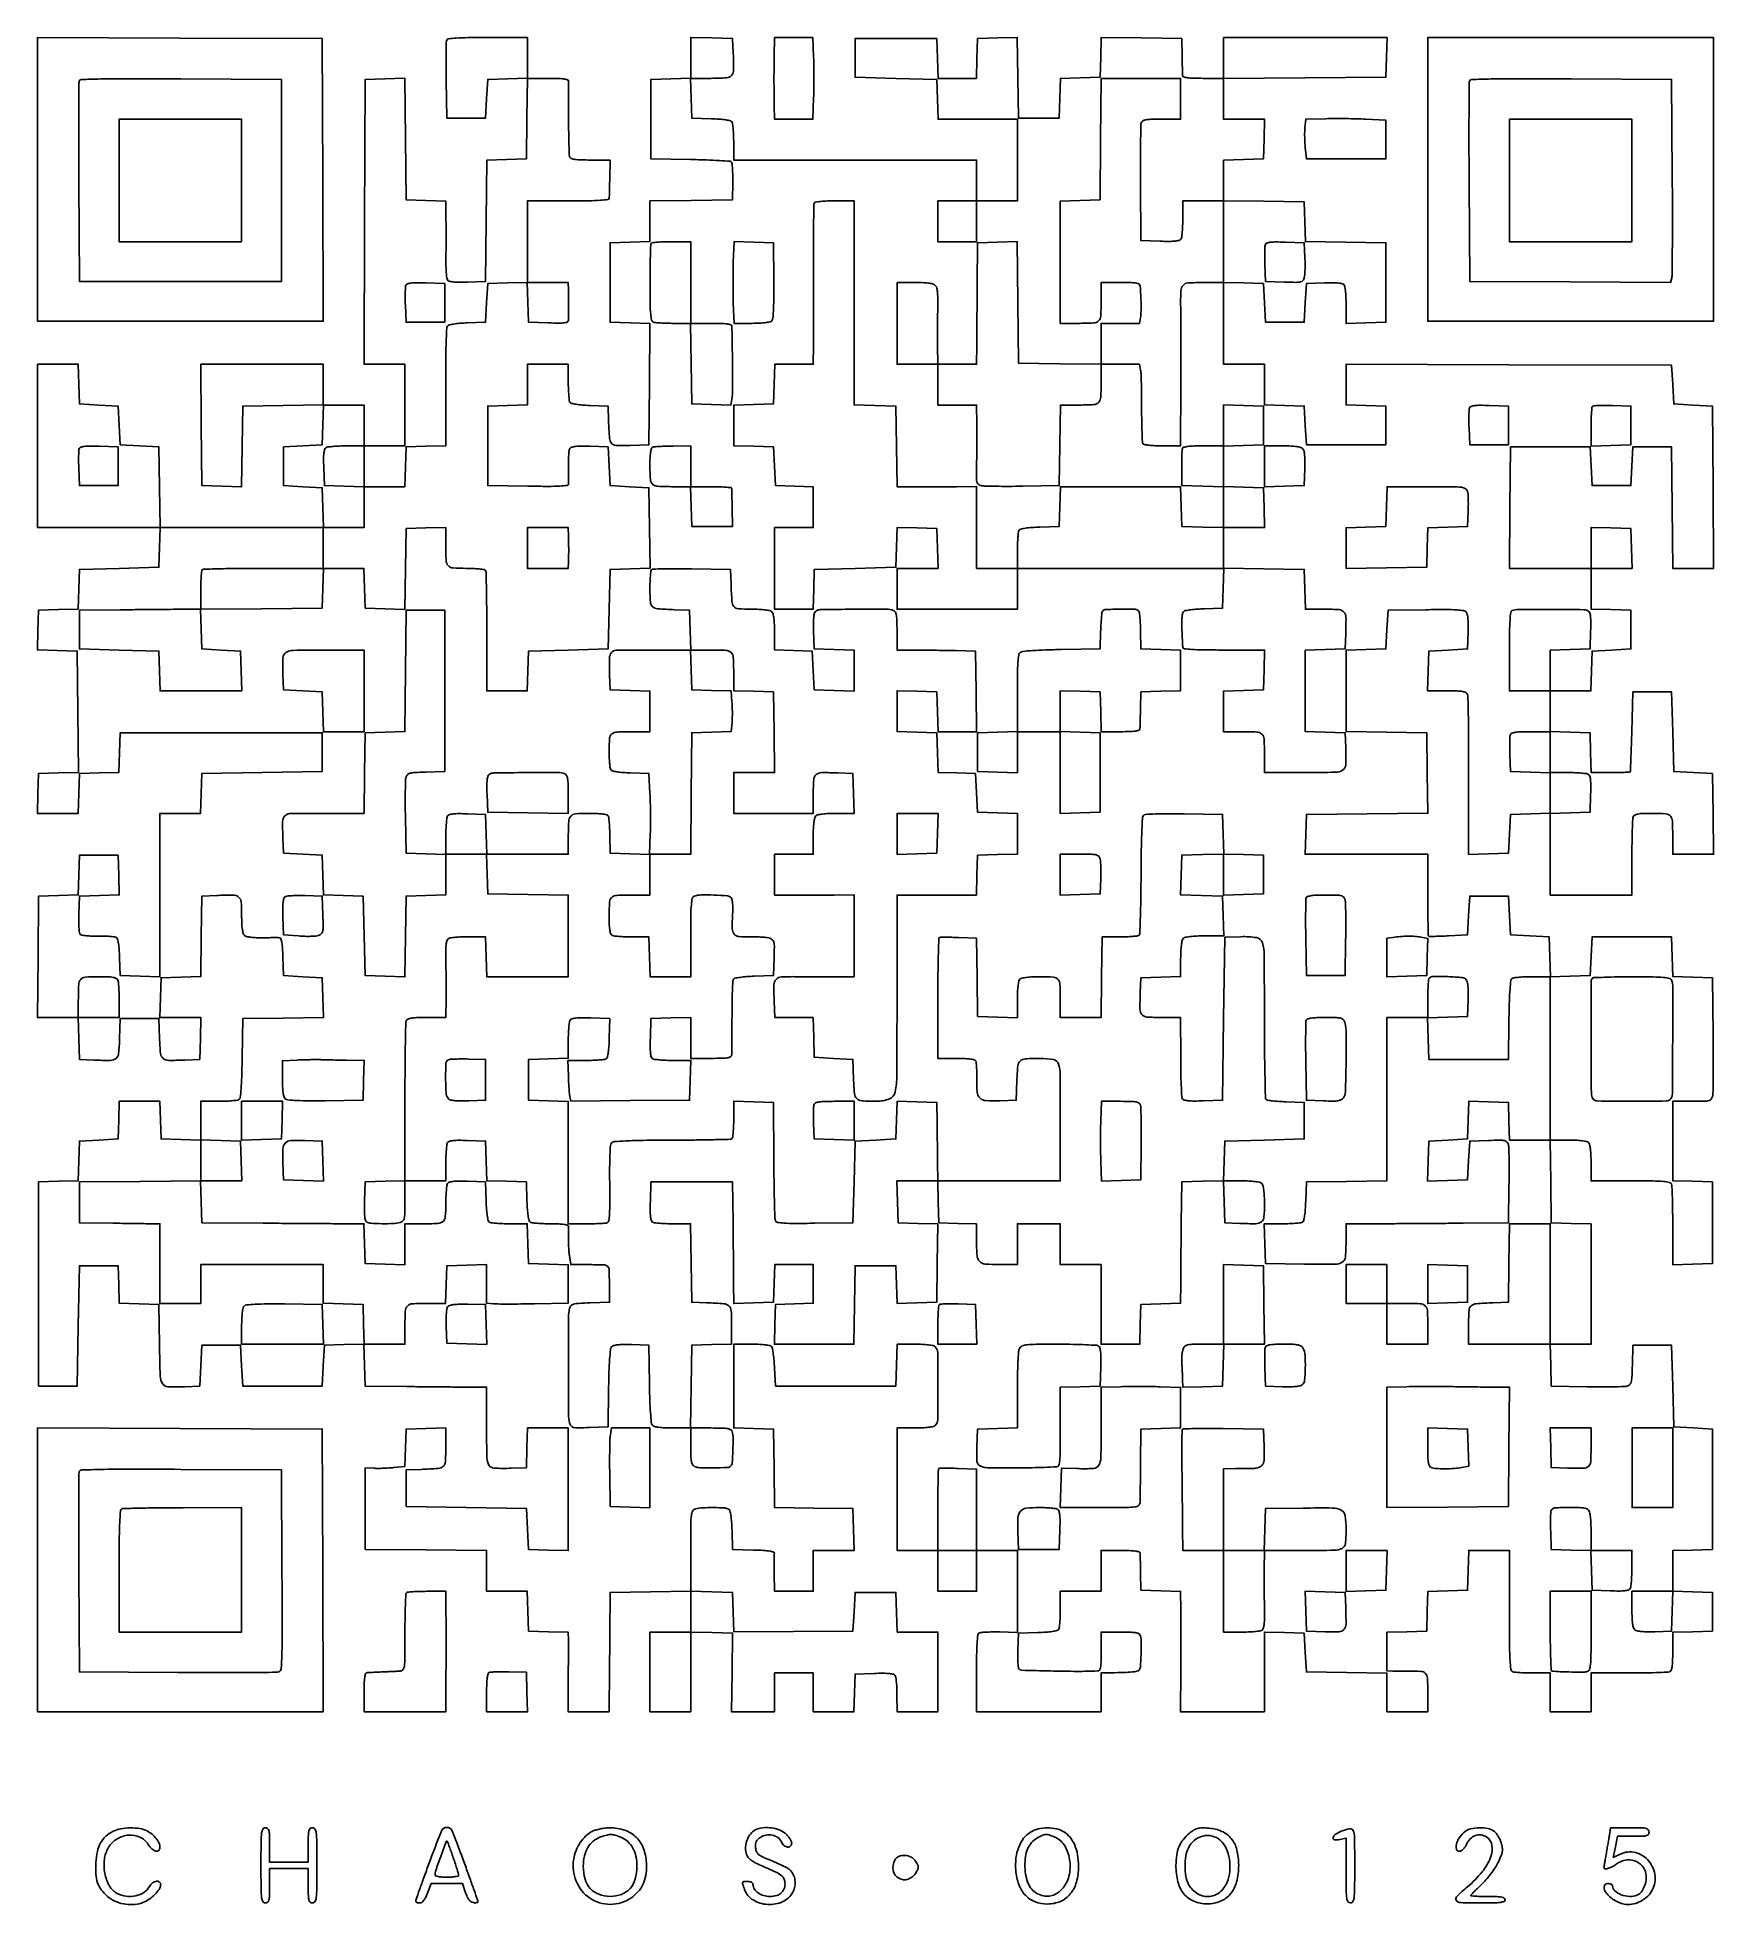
# Model space of a CAD drawing. Extents: x 156 to 936, y 100 to 969.
import ezdxf

# ---------------------------------------------------------------- set-up
doc = ezdxf.new("R2010")
doc.units = 0

msp = doc.modelspace()

# ---------------------------------------------------------------- linework, layer by layer
for points in [[(346.444079, 967.714868, 0.087149), (346.253208, 966.73586, 0.001758), (346.176436, 961.676938, 0.004104), (346.155987, 955.750713, 0.00274), (346.225464, 948.964868), (346.5, 931.5), (355.5, 931.5), (364.5, 931.5), (365, 940.5), (365.5, 949.5), (374.772204, 949.78782), (384.044409, 950.075639), (383.772204, 931.28782), (383.5, 912.5), (374.26551, 912.212679), (365.03102, 911.925359), (364.76551, 883.712679), (364.5, 855.5), (356.085653, 855.206902, -0.008597), (352.092698, 855.136519, -0.026955), (349.413868, 855.279883, -0.038725), (347.637252, 855.611947, -0.181869), (346.807379, 856.206902, -0.118933), (346.473334, 857.115687, -0.010049), (346.234003, 859.617028, -0.012892), (346.083711, 862.650088, -0.009614), (346.068633, 866, 0.002116), (346.109751, 869.918152, 0.001166), (346.128575, 874.709289, 0.001163), (346.125033, 879.568064, 0.001866), (346.096907, 883.712474), (346, 892.924948), (336.75, 893.212474), (327.5, 893.5), (327.234363, 921.787319), (326.968727, 950.074638), (317.734363, 949.787319), (308.5, 949.5), (308.242862, 883.25), (307.985724, 817), (317.492862, 817), (327, 817), (327, 798), (327, 779), (317.5, 779), (308, 779), (308, 788.5), (308, 798), (298.5, 798), (289, 798), (289, 807.5), (289, 817), (260.484427, 817), (231.968853, 817), (232.234427, 788.75), (232.5, 760.5), (241.727798, 760.212768), (250.955596, 759.925536), (251.227798, 778.712768), (251.5, 797.5), (270.28782, 797.772204), (289.075639, 798.044409), (288.78782, 788.772204), (288.5, 779.5), (279.5, 779), (270.5, 778.5), (270.5, 769.5), (270.5, 760.5), (279.5, 760), (288.5, 759.5), (288.787526, 750.25), (289.075052, 741), (251.059591, 741), (213.044131, 741), (212.772065, 759.75), (212.5, 778.5), (203.5, 779), (194.5, 779.5), (194, 788.5), (193.5, 797.5), (184.5, 798), (175.5, 798.5), (175.212474, 807.75), (174.924948, 817), (165.462474, 817), (156, 817), (156, 779), (156, 741), (184.537526, 741), (213.075052, 741), (212.787526, 731.75), (212.5, 722.5), (194, 722), (175.5, 721.5), (175.212964, 712.287036), (174.925929, 703.074071), (165.712964, 702.787036), (156.5, 702.5), (156.212977, 693.288016), (155.925954, 684.076031), (165.212977, 683.788016), (174.5, 683.5), (174.765509, 655.287731), (175.031018, 627.075462), (165.765509, 626.787731), (156.5, 626.5), (156.212474, 617.25), (155.924948, 608), (165.424948, 608), (174.924948, 608), (175.212474, 617.25), (175.5, 626.5), (184.712964, 626.787036), (193.925929, 627.074071), (194.212964, 636.287036), (194.5, 645.5), (241.5, 645.5), (288.5, 645.5), (288.5, 636.5), (288.5, 627.5), (260.5, 627), (232.5, 626.5), (232.212474, 617.25), (231.924948, 608), (222.462474, 608), (213, 608), (213, 569.962474), (213, 531.924948), (203.75, 532.212474), (194.5, 532.5), (194.206033, 540.968156, 0.010743), (194.005634, 544.531186, 0.020728), (193.666191, 547.367288, 0.020365), (193.23468, 549.481938, 0.188962), (192.706033, 550.229462, 0.11626), (191.874714, 550.533157, 0.011087), (189.709128, 550.74301, 0.013673), (187.082223, 550.86679, 0.010367), (184.19738, 550.863926, -0.012855), (181.328085, 550.875354, -0.017567), (178.748987, 551.042772, -0.01445), (176.651701, 551.314515, -0.158213), (175.904401, 551.695599, -0.167091), (175.526222, 552.470017, -0.01227), (175.289935, 554.858321, -0.015977), (175.166306, 557.791526, -0.011252), (175.207021, 561.092979), (175.5, 569.5), (184.787023, 569.788016), (194.074046, 570.076031), (193.787023, 579.288016), (193.5, 588.5), (184.5, 588.5), (175.5, 588.5), (175.212964, 579.287036), (174.925929, 570.074071), (165.712964, 569.787036), (156.5, 569.5), (156.234427, 541.25), (155.968853, 513), (165.448215, 513), (174.927576, 513), (175.213788, 503.25), (175.5, 493.5), (182.400991, 493.179488, 0.013191), (189.980726, 493.027641, 0.17684), (192.545599, 493.98257, 0.194254), (193.768522, 496.328176, 0.016445), (194.212602, 503.259666), (194.5, 512.5), (203.5, 512.5), (212.5, 512.5), (212.787398, 503.259666, 0.015944), (213.22487, 496.32236, 0.194276), (214.42727, 494.005037, 0.177011), (216.955531, 493.059164, 0.012814), (224.534186, 493.195758), (231.5, 493.5), (231.786212, 503.25), (232.072424, 513), (222.498686, 513), (212.924948, 513), (213.212474, 522.25), (213.5, 531.5), (222.728072, 531.787236), (231.956143, 532.074471), (232.228072, 550.787236), (232.5, 569.5), (239.479083, 569.800912, -0.012016), (247.060593, 569.94543, -0.168764), (249.591721, 569.051937, -0.207706), (250.756383, 566.855132, -0.019477), (251, 560.603393, 0.009648), (251.074937, 556.720334, 0.025942), (251.32441, 553.970172, 0.03494), (251.733262, 552.072341, 0.150121), (252.359516, 551.116592, 0.125122), (253.277886, 550.68, 0.01831), (255.331739, 550.352328, 0.019592), (257.853449, 550.144036, 0.01517), (260.609516, 550.108492, -0.001813), (263.336899, 550.146179, -0.002367), (265.831671, 550.159794, -0.00175), (267.922124, 550.153989, -0.021969), (268.711067, 550.114346, -0.304455), (269.280146, 549.649223, -0.031729), (269.695953, 547.881849, -0.025121), (270.013654, 545.188096, -0.008539), (270.211067, 541.25), (270.5, 532.5), (279.5, 532), (288.5, 531.5), (288.787232, 522.272202), (289.074464, 513.044404), (270.287232, 512.772202), (251.5, 512.5), (251.226647, 494.044584, -0.003561), (251.035521, 485.331725, -0.012194), (250.732937, 479.675066, -0.01105), (250.342971, 475.785498, -0.224357), (249.726647, 474.809897, -0.112125), (248.86414, 474.502227, -0.008919), (246.43689, 474.255038, -0.011731), (243.499351, 474.078012, -0.008719), (240.25, 474.015313), (232, 474), (232, 464.962474), (232, 455.924948), (222.75, 456.212474), (213.5, 456.5), (213.211067, 465.25), (212.922134, 474), (203.5, 474), (194.077866, 474), (193.788933, 465.25), (193.5, 456.5), (184.5, 456), (175.5, 455.5), (175.212964, 446.287036), (174.925929, 437.074071), (165.712964, 436.787036), (156.5, 436.5), (156.5, 389), (156.5, 341.5), (165.5, 341.5), (174.5, 341.5), (175, 369.5), (175.5, 397.5), (184.5, 397.5), (193.5, 397.5), (193.788393, 388.787018), (194.076786, 380.074036), (203.288393, 379.787018), (212.5, 379.5), (212.772016, 360.763526, 0.004158), (213.106261, 346.126829, 0.128108), (214.125538, 342.660318, 0.253026), (216.624132, 341.181735, 0.020449), (224.520917, 341.199088), (231.5, 341.5), (232, 351), (232.5, 360.5), (241.5, 360.5), (250.5, 360.5), (251, 351), (251.5, 341.5), (270, 341.5), (288.5, 341.5), (289, 351), (289.5, 360.5), (298.713341, 360.787041), (307.926682, 361.074081), (308.213341, 351.287041), (308.5, 341.5), (327.5, 341.280494, 0.000352), (335.452664, 341.194222, 0.000323), (343.635938, 341.11651, 0.000323), (350.936743, 341.056617, 0.001065), (355.75, 341.030494), (365, 341), (365, 322.519052, 0.003973), (365.114948, 308.054011, 0.131412), (366.059061, 304.736049, 0.253156), (368.471784, 303.301714, 0.018303), (376.5, 303.270721), (383.5, 303.5), (383.787526, 312.75), (384.075052, 322), (393.537526, 322), (403, 322), (403, 293.462474), (403, 264.924948), (393.75, 265.212474), (384.5, 265.5), (384, 275), (383.5, 284.5), (355.5, 285), (327.5, 285.5), (327.5, 294), (327.5, 302.5), (334.5, 302.754332, 0.009095), (342.47786, 303.189603, 0.165954), (344.787336, 304.170407, 0.198668), (345.811388, 306.300944, 0.013957), (346, 313.056578), (346, 322.075052), (336.75, 321.787526), (327.5, 321.5), (327.212047, 312.817214), (326.924095, 304.134429), (321.712047, 303.582482, -0.010375), (319.424335, 303.38812, -0.007396), (316.856039, 303.261623, -0.007471), (314.402208, 303.21382, -0.015789), (312.5, 303.265268), (308.5, 303.5), (308.5, 284.5), (308.5, 265.5), (336.75, 265.234427), (365, 264.968853), (365, 255.484427), (365, 246), (374.462474, 246), (383.924948, 246), (384.212474, 236.75), (384.5, 227.5), (393.75, 227.212474), (403, 226.924948), (403.047429, 223.212474, -0.003353), (403.061026, 220.972348, -0.00045), (403.053788, 216.257727, -0.00052), (403.034371, 210.669529, -0.000437), (403.002473, 204.75), (402.910087, 190), (412.455043, 190), (422, 190), (422.097117, 198.25, 0.000548), (422.144376, 202.67705, 0.000142), (422.210616, 209.804688, 0.000145), (422.28146, 217.929298, 0.000148), (422.347117, 226), (422.5, 245.5), (441.25, 245.772065), (460, 246.044131), (460, 236.522065), (460, 227), (450.5, 227), (441, 227), (441, 208.5), (441, 190), (450.5, 190), (460, 190), (460, 208.536212), (460, 227.072424), (469.75, 226.786212), (479.5, 226.5), (479.232364, 208.25), (478.964729, 190), (488.982364, 190), (499, 190), (499, 199), (499, 208), (508, 208), (517, 208), (517, 199), (517, 190), (526.461067, 190), (535.922134, 190), (536.211067, 198.75), (536.5, 207.5), (545.41543, 207.791346, -0.007874), (549.674656, 207.863419, -0.025891), (552.481964, 207.721257, -0.03736), (554.324421, 207.391596, -0.190691), (555.150117, 206.791346, -0.10844), (555.472644, 205.905885, -0.010308), (555.733216, 203.60277, -0.012782), (555.918998, 200.812394, -0.009736), (555.984687, 197.75), (556, 190), (565.5, 190), (575, 190), (575, 208.5), (575, 227), (565.537526, 227), (556.075052, 227), (555.787526, 236.25), (555.5, 245.5), (546, 245.5), (536.5, 245.5), (536, 236.5), (535.5, 227.5), (507.786868, 227.299695), (480.073736, 227.099389), (479.786868, 236.299695), (479.5, 245.5), (469.75, 245.786212), (460, 246.072424), (460, 264.919581, -0.001595), (460.039674, 277.354358, -0.027204), (460.287844, 281.43275, -0.105351), (460.943938, 283.3793, -0.195935), (462.25, 284.369714, -0.054302), (465.432326, 284.861548, -0.013928), (470.645642, 284.950107, -0.010028), (475.866603, 284.788598, -0.12951), (477.707902, 284.201688, -0.195149), (478.24575, 283.447011, -0.020215), (478.673305, 281.262875, -0.020298), (479.008289, 278.292364, -0.009786), (479.207902, 274.467001), (479.5, 265.5), (489.285423, 265.213361, -0.006813), (493.851056, 265.017331, -0.024495), (496.749867, 264.710318, -0.035316), (498.536422, 264.301232, -0.365386), (498.91694, 263.713361, 0.028871), (498.860852, 262.895163, 0.001744), (498.843049, 260.432987, 0.002604), (498.84735, 257.498501, 0.001922), (498.881517, 254.25), (499, 246), (508, 246), (517, 246), (517, 255.5), (517, 265), (526.536212, 265), (536.072424, 265), (535.786212, 274.75), (535.5, 284.5), (517.272472, 284.772472), (499.044944, 285.044944), (498.772472, 303.272472), (498.5, 321.5), (489.25, 321.787526), (480, 322.075052), (480, 341.537526), (480, 361), (488.440983, 361, -0.009585), (492.22901, 360.92738, -0.024001), (494.983238, 360.689017, -0.029014), (496.905665, 360.314643, -0.188703), (497.690983, 359.75, -0.102535), (498.032598, 358.869389, -0.008061), (498.409226, 356.370313, -0.010698), (498.749484, 353.346792, -0.007979), (499, 350), (499.5, 341.5), (527.5, 341.5), (555.5, 341.5), (555.786212, 351.25), (556.072424, 361), (564.336212, 361, -0.011156), (567.846822, 360.92166, -0.020379), (570.700983, 360.677394, -0.02113), (572.861929, 360.310056, -0.144688), (573.8, 359.8, -0.195036), (574.948392, 357.085019, -0.003731), (575.064695, 341.5, -0.003731), (574.948392, 325.914981, -0.195036), (573.8, 323.2, -0.144849), (572.860329, 322.689458, -0.021091), (570.693122, 322.322289, -0.020332), (567.828493, 322.07823, -0.011084), (564.3, 322), (556, 322), (556, 293.5), (556, 265), (565.5, 265), (575, 265), (575, 255.5), (575, 246), (584, 246), (593, 246), (593, 255.5), (593, 265), (602.5, 265), (612, 265), (612, 245.938166), (612, 226.876333), (603.630164, 227.077629, 0.008036), (600.34176, 227.103854, 0.011048), (597.386982, 227.014617, 0.007927), (594.93959, 226.84759, 0.117937), (594.130164, 226.580446, 0.234885), (593.588292, 225.708057, 0.008463), (593.275481, 221.679048, 0.01129), (593.062651, 216.077824, 0.00385), (593, 207.940983), (593, 190), (622, 190), (651, 190), (651, 199), (651, 208), (655.75, 208.091869, 0.003587), (661.773049, 208.251588, 0.015261), (665.366833, 208.482642, 0.021457), (667.666003, 208.801093, 0.152378), (668.650892, 209.317558, 0.182195), (669.247881, 210.636765, 0.005907), (669.559856, 216.549972, 0.010551), (669.67291, 222.260502, 0.061007), (669.302824, 225.25, 0.187756), (668.656448, 226.162675, 0.100019), (667.354447, 226.688775, 0.040376), (664.926365, 226.942028, 0.005804), (659.932612, 227), (651, 227), (651, 218, -0.005193), (650.946649, 212.863667, -0.042486), (650.699464, 210.533713, -0.123288), (650.166702, 209.390074, -0.215737), (649.25, 208.930698, -0.010984), (639.797769, 208.764185, -0.004799), (627.257241, 208.939143, -0.000958), (614.001207, 209.276776, -0.191806), (612.811043, 209.788957, -0.169165), (612.468873, 210.496865, -0.011597), (612.261497, 212.747253, -0.015517), (612.157728, 215.500969, -0.010979), (612.205143, 218.594857), (612.5, 226.5), (621.467001, 226.792098, 0.009786), (625.292364, 226.991711, 0.020298), (628.262875, 227.326695, 0.020215), (630.447011, 227.75425, 0.195149), (631.201688, 228.292098, 0.112618), (631.504907, 229.144238, 0.008743), (631.748365, 231.568616, 0.011595), (631.922842, 234.501991, 0.008591), (631.984687, 237.75), (632, 246), (641.5, 246), (651, 246), (651, 255.5), (651, 265), (660, 265, -0.007392), (664.254655, 264.937097, -0.026743), (666.952988, 264.71251, -0.040246), (668.622333, 264.344532, -0.307649), (669.099641, 263.75, -0.012318), (669.145396, 262.917561, -0.000814), (669.21418, 260.517187, -0.001177), (669.284784, 257.655324, -0.00088), (669.349641, 254.5), (669.5, 246.5), (678.75, 246.212474), (688, 245.924948), (688.082835, 237.212474, -0.002135), (688.106961, 232.606417, -0.000597), (688.10533, 225.404602, -0.000603), (688.083934, 217.258948, -0.000634), (688.04309, 209.25), (687.920509, 190), (707.460254, 190), (727, 190), (727, 208.537526), (727, 227.075052), (736.25, 226.787526), (745.5, 226.5), (746, 217.5), (746.5, 208.5), (765.25, 208.227935), (784, 207.955869), (784, 198.977935), (784, 190), (793.5, 190), (803, 190), (803, 198.980948, 0.013008), (802.828184, 205.583848, 0.173919), (801.90584, 207.787335, 0.198301), (799.844546, 208.753873, 0.017689), (794, 208.821454, -0.00396), (792.075628, 208.790871, -0.003223), (790.014063, 208.787729, -0.003256), (788.11514, 208.809445, -0.008489), (786.75, 208.857142), (784, 209), (784, 217.962474), (784, 226.924948), (793.25, 227.212474), (802.5, 227.5), (802.787036, 236.712964), (803.074071, 245.925929), (812.287036, 246.212964), (821.5, 246.5), (821.787526, 255.75), (822.075052, 265), (831.537526, 265), (841, 265), (841, 237.106989, 0.001482), (841.047441, 221.102837, 0.01238), (841.269618, 213.864913, 0.020733), (841.66906, 209.7558, 0.273), (842.581787, 208.606989, 0.06844), (843.599719, 208.368926, 0.007317), (846.0249, 208.178303, 0.008902), (848.933927, 208.044385, 0.00705), (852.081787, 208), (860, 208), (860, 199), (860, 190), (869.5, 190), (879, 190), (879, 199), (879, 208), (896.418213, 208, 0.003244), (903.207024, 208.044049, 0.00474), (909.184475, 208.178303, 0.002396), (914.244542, 208.364228, 0.081401), (915.418213, 208.606989, 0.192061), (916.216672, 209.344751, 0.070053), (916.688208, 210.839867, 0.03465), (916.936924, 213.412948, 0.006773), (917, 218.069463), (917, 226.924948), (926.25, 227.212474), (935.5, 227.5), (935.5, 236.5), (935.5, 245.5), (926.25, 245.787526), (917, 246.075052), (917, 255.5), (917, 264.924948), (926.25, 265.212474), (935.5, 265.5), (935.5, 293.5), (935.5, 321.5), (926.5, 322), (917.5, 322.5), (917, 341.5), (916.5, 360.5), (907.5, 360.5), (898.5, 360.5), (898.212602, 351.259666, -0.00489), (897.982731, 345.638586, -0.049911), (897.633757, 343.335649, -0.13999), (896.942081, 342.15054, -0.131433), (895.712602, 341.47415, -0.054074), (894.186613, 341.269145, -0.002906), (889.303077, 341.172986, -0.004518), (883.481673, 341.144811, -0.003277), (877, 341.214485), (860.5, 341.5), (860.213788, 351.25), (859.927576, 361), (869.463788, 361), (879, 361), (879, 388.962474), (879, 416.924948), (869.75, 417.212474), (860.5, 417.5), (860.228407, 436.75), (859.956814, 456), (868.278407, 456, -0.011041), (871.817564, 455.921836, -0.020304), (874.688436, 455.677898, -0.021068), (876.859379, 455.31083, -0.144945), (877.8, 454.8, -0.144849), (878.310542, 453.860329, -0.021091), (878.677711, 451.693122, -0.020332), (878.92177, 448.828493, -0.011084), (879, 445.3), (879, 437), (897.393011, 437, -0.002472), (907.723448, 436.948927, -0.018295), (912.640441, 436.72025, -0.036273), (915.393178, 436.288503, -0.24904), (916.393011, 435.418213, -0.081739), (916.635941, 434.239742, -0.00228), (916.821697, 429.026577, -0.004617), (916.955962, 422.875559, -0.003148), (917, 415.880687), (917, 397.924948), (926.25, 398.212474), (935.5, 398.5), (935.5, 417.5), (935.5, 436.5), (926.25, 436.787526), (917, 437.075052), (917, 455.537526), (917, 474), (925.980948, 474, 0.004718), (931.547349, 474.05252, 0.05329), (933.733065, 474.327943, 0.154152), (934.853609, 474.996168, 0.122466), (935.511889, 476.25, 0.056278), (935.724366, 477.910045, 0.001377), (935.817795, 485.623438, 0.002973), (935.848704, 494.682513, 0.002017), (935.780941, 505), (935.5, 531.5), (926.287036, 531.787036), (917.074071, 532.074071), (916.787036, 541.287036), (916.5, 550.5), (898, 550.5), (879.5, 550.5), (879, 541.5), (878.5, 532.5), (869.288016, 532.212977), (860.076031, 531.925954), (859.788016, 541.212977), (859.5, 550.5), (850.5, 551), (841.5, 551.5), (841, 560.5), (840.5, 569.5), (831.5, 569.5), (822.5, 569.5), (822, 560.5), (821.5, 551.5), (812.662678, 551, -0.004639), (809.245582, 550.838458, -0.007238), (806.300095, 550.769271, -0.002753), (803.786184, 550.760463, -0.199642), (803.412678, 550.916667, -0.191453), (803.244446, 551.312077, -0.000625), (803.121224, 556.743229, -0.003308), (803.029737, 562.916507, -0.002051), (803, 570.166667), (803, 589), (774.462474, 589), (745.924948, 589), (746.212474, 598.25), (746.5, 607.5), (774.772008, 607.765611), (803.044016, 608.031221), (802.772008, 626.765611), (802.5, 645.5), (783.75, 645.772065), (765, 646.044131), (765, 664.984539), (765, 683.924948), (774.25, 684.212474), (783.5, 684.5), (784, 693.5), (784.5, 702.5), (802.131082, 702.745751, -0.003113), (811.337359, 702.816749, -0.01572), (816.475057, 702.662818, -0.023663), (819.648207, 702.31651, -0.182499), (820.924852, 701.590547, -0.127129), (821.406443, 700.567116, -0.023309), (821.701194, 698.480269, -0.021238), (821.842277, 695.729104, -0.01155), (821.793771, 692.344796), (821.5, 684.5), (812.5, 684), (803.5, 683.5), (803.212474, 674.25), (802.924948, 665), (811.855485, 665, -0.006318), (816.718411, 664.938545, -0.037521), (819.245587, 664.684266, -0.082809), (820.677308, 664.176964, -0.176453), (821.437211, 663.30303, -0.086017), (821.697035, 661.986122, -0.001254), (821.86198, 654.010843, -0.003398), (821.967511, 644.735403, -0.002231), (821.968799, 634.05303, 0.000372), (821.928545, 622.859925, 0.000409), (821.90648, 612.012367, 0.000381), (821.902263, 602.739233, 0.002068), (821.9246, 597.712474), (822, 588.924948), (831.25, 589.212474), (840.5, 589.5), (841, 598.5), (841.5, 607.5), (850.75, 607.787526), (860, 608.075052), (860, 589.037526), (860, 570), (879, 570), (898, 570), (898, 587.418213, -0.003244), (898.044049, 594.207024, -0.00474), (898.178303, 600.184475, -0.002396), (898.364228, 605.244542, -0.081401), (898.606989, 606.418213, -0.18666), (899.323423, 607.209997, -0.072682), (900.748234, 607.683962, -0.036534), (903.179878, 607.93529, -0.007489), (907.5, 608, -0.016928), (913.774803, 607.787494, -0.201251), (915.902823, 606.720139, -0.16771), (916.836127, 604.358591, -0.011011), (917, 596.918213), (917, 589), (926.522065, 589), (936.044131, 589), (935.772065, 607.75), (935.5, 626.5), (926.5, 627), (917.5, 627.5), (917, 646), (916.5, 664.5), (907.5, 664.5), (898.5, 664.5), (897.942718, 646, -0.000936), (897.715183, 638.889099, -0.00153), (897.492526, 632.860938, -0.000161), (897.275457, 627.477602, -0.155255), (897.192718, 627.25, -0.224452), (896.993608, 627.148236, -0.0009), (894.423884, 627.073437, -0.004214), (891.487366, 627.018014, -0.002611), (888.037526, 627), (879.075052, 627), (878.787526, 636.25), (878.5, 645.5), (869.25, 645.787526), (860, 646.075052), (860, 655.537526), (860, 665), (869.462474, 665), (878.924948, 665), (879.212474, 674.25), (879.5, 683.5), (888.5, 684), (897.5, 684.5), (897.5, 693.5), (897.5, 702.5), (888.25, 702.787526), (879, 703.075052), (879, 712.537526), (879, 722), (888.537526, 722), (898.075052, 722), (897.787526, 731.25), (897.5, 740.5), (888.25, 740.787526), (879, 741.075052), (879, 731.537526), (879, 722), (859.984427, 722), (840.968853, 722), (841.234427, 750.25), (841.5, 778.5), (860, 778.5), (878.5, 778.5), (879, 769.5), (879.5, 760.5), (888.5, 760.5), (897.5, 760.5), (898, 769.5), (898.5, 778.5), (907.5, 778.5), (916.5, 778.5), (916.765573, 750.25), (917.031147, 722), (926.527598, 722), (936.02405, 722), (935.762025, 759.75), (935.5, 797.5), (926.5, 798), (917.5, 798.5), (917, 807.5), (916.5, 816.5), (840.75, 816.756286), (765, 817.012572), (765, 807.543812), (765, 798.075052), (774.25, 797.787526), (783.5, 797.5), (783.5, 788.5), (783.5, 779.5), (765, 779.5), (746.5, 779.5), (746, 788.5), (745.5, 797.5), (736.25, 797.787526), (727, 798.075052), (727, 807.537526), (727, 817), (717.5, 817), (708, 817), (708, 836.037526), (708, 855.075052), (717.25, 854.787526), (726.5, 854.5), (727, 845.5), (727.5, 836.5), (736.5, 836.5), (745.5, 836.5), (746, 845.5), (746.5, 854.5), (754.914347, 854.793098, -0.008519), (758.914541, 854.864234, -0.027159), (761.5815, 854.721251, -0.039341), (763.340297, 854.389362, -0.187221), (764.149034, 853.793098, -0.110544), (764.472502, 852.893389, -0.009485), (764.732898, 850.445387, -0.01216), (764.918962, 847.480966, -0.009129), (764.984687, 844.212474), (765, 835.924948), (774.25, 836.212474), (783.5, 836.5), (783.5, 855), (783.5, 873.5), (764.787236, 873.771928), (746.074471, 874.043857), (745.787236, 883.271928), (745.5, 892.5), (726.75, 892.772065), (708, 893.044131), (708, 902.484539), (708, 911.924948), (717.25, 912.212474), (726.5, 912.5), (726.787526, 921.75), (727.075052, 931), (717.537526, 931), (708, 931), (708, 940.487975), (708, 949.97595), (745.75, 950.237975), (783.5, 950.5), (783.787526, 959.75), (784.075052, 969), (746.037526, 969), (708, 969), (708, 959.5), (708, 950), (698.5, 950, -0.006865), (693.982597, 950.06203, -0.025552), (691.147538, 950.285195, -0.038111), (689.396425, 950.65081, -0.314535), (688.912575, 951.25, -0.010039), (688.871136, 952.082278, -0.000662), (688.803074, 954.482813, -0.000959), (688.73122, 957.344675, -0.000716), (688.662575, 960.5), (688.5, 968.5), (669.787816, 968.771926), (651.075632, 969.043852), (650.787816, 959.771926), (650.5, 950.5), (641.287036, 950.212964), (632.074071, 949.925929), (631.787036, 940.712964), (631.5, 931.5), (622, 931.5), (612.5, 931.5), (612.227798, 950.287232), (611.955596, 969.074464), (602.727798, 968.787232), (593.5, 968.5), (593.212474, 959.25), (592.924948, 950), (584, 950), (575.075052, 950), (574.787526, 959.25), (574.5, 968.5), (555.5, 968.5), (536.5, 968.5), (536.5, 959.5), (536.5, 950.5), (555.5, 950), (574.5, 949.5), (574.787526, 940.25), (575.075052, 931), (593.537526, 931), (612, 931), (612, 912), (612, 893), (602.5, 893), (593, 893), (593, 902.5), (593, 912), (536.5, 912), (480, 912), (479.984687, 920.25, 0.008591), (479.922842, 923.498009, 0.011595), (479.748365, 926.431384, 0.008743), (479.504907, 928.855762, 0.112618), (479.201688, 929.707902, 0.195149), (478.447011, 930.24575, 0.020215), (476.262875, 930.673305, 0.020298), (473.292364, 931.008289, 0.009786), (469.467001, 931.207902), (460.5, 931.5), (460.212474, 940.75), (459.924948, 950), (469.443422, 950, 0.014946), (476.627699, 950.214802, 0.197184), (478.972481, 951.345011, 0.183239), (479.938215, 953.836261, 0.012613), (479.800912, 961.520917), (479.5, 968.5), (469.75, 968.786212), (460, 969.072424), (460, 959.573738), (460, 950.075052), (450.75, 949.787526), (441.5, 949.5), (441.5, 931), (441.5, 912.5), (459.955416, 912.226647, -0.004568), (467.280945, 912.051193, -0.008068), (473.322075, 911.753617, -0.003233), (478.334725, 911.392991, -0.239143), (479.012737, 910.979391, -0.117855), (479.249019, 910.263864, -0.006341), (479.420995, 907.867328, -0.009626), (479.53549, 904.985133, -0.00685), (479.557321, 901.752744), (479.5, 893.5), (460.25, 893.228407), (441, 892.956814), (441, 883.515933), (441, 874.075052), (431.75, 873.787526), (422.5, 873.5), (422.5, 855), (422.5, 836.5), (431.765509, 836.212269), (441.031018, 835.924538), (440.765509, 807.712269), (440.5, 779.5), (431.778718, 779.211486, -0.014846), (425.238689, 779.189376, -0.207486), (423.15136, 780.160535, -0.165246), (422.187052, 782.45013, -0.008693), (421.754332, 790.5), (421.5, 797.5), (413.031844, 797.793967, -0.010674), (409.460658, 797.994333, -0.020911), (406.63313, 798.333008, -0.02067), (404.533237, 798.763838, -0.192561), (403.797157, 799.293967, -0.112667), (403.494381, 800.145071, -0.008725), (403.251296, 802.569165, -0.011582), (403.077072, 805.502124, -0.008579), (403.015313, 808.75), (403, 817), (393.5, 817), (384, 817), (384, 807.537526), (384, 798.075052), (374.75, 797.787526), (365.5, 797.5), (365.5, 779), (365.5, 760.5), (384.25, 760.227935, 0.002828), (393.773078, 760.143628, 0.014045), (399.124493, 760.276865, 0.016495), (402.466844, 760.56491, 0.355951), (403.107072, 761.227935, 0.020205), (403.142954, 762.050966, 0.001691), (403.142491, 764.182581, 0.002251), (403.121884, 766.726258, 0.001736), (403.077293, 769.5, -0.011732), (403.088157, 772.275154, -0.015064), (403.234862, 774.823597, -0.012907), (403.47413, 776.923706, -0.113116), (403.805874, 777.793098, -0.181687), (404.636477, 778.388007, -0.038705), (406.413707, 778.720078, -0.026948), (409.092946, 778.863456, -0.0086), (413.085653, 778.793098), (421.5, 778.5), (422, 769.5), (422.5, 760.5), (431.5, 760), (440.5, 759.5), (440.771926, 740.787816), (441.043852, 722.075632), (431.771926, 721.787816), (422.5, 721.5), (422, 703), (421.5, 684.5), (403, 684), (384.5, 683.5), (384.212474, 674.25), (383.924948, 665), (374.491981, 665), (365.059014, 665), (365.083297, 692.508458, 0.002086), (365.048377, 703.124664, 0.003296), (364.920434, 712.227572, 0.000825), (364.743266, 720.171961, 0.133186), (364.494773, 721.008458, 0.218473), (363.905072, 721.400768, 0.011618), (361.613867, 721.708735, 0.016489), (358.785789, 721.928068, 0.011107), (355.547972, 722, -0.016782), (349.233724, 722.211994, -0.20119), (347.099583, 723.280545, -0.167968), (346.163905, 725.645911, -0.010965), (346, 733.119313), (346, 741.075052), (336.75, 740.787526), (327.5, 740.5), (327.227798, 721.712768), (326.955596, 702.925536), (317.727798, 703.212768), (308.5, 703.5), (308.212474, 712.75), (307.924948, 722), (298.462474, 722), (289, 722), (289, 731.5), (289, 741), (298.5, 741), (308, 741), (308, 750.5), (308, 760), (317.462474, 760), (326.924948, 760), (327.212474, 769.25), (327.5, 778.5), (336.75, 778.787526), (346, 779.075052), (346.061429, 788.787526, 0.001285), (346.079884, 793.703606, 0.000447), (346.08193, 800.787586, 0.000444), (346.07028, 808.587899, 0.000517), (346.044955, 816, -0.004284), (346.072922, 822.793704, -0.006452), (346.224441, 828.713647, -0.002905), (346.447158, 833.737427, -0.134454), (346.765369, 834.706033, -0.188273), (347.515113, 835.234391, -0.020307), (349.632627, 835.666036, -0.020693), (352.470394, 836.005627, -0.010756), (356.031844, 836.206033), (364.5, 836.5), (365, 845.5), (365.5, 854.5), (374.711984, 854.787023), (383.923969, 855.074046), (384.211984, 845.787023), (384.5, 836.5), (393.75, 836.212474, 0.005312), (398.7992, 836.109205, 0.035798), (401.29683, 836.263604, 0.092167), (402.587336, 836.687141, 0.261593), (403.071429, 837.462474, 0.0072), (403.099168, 838.328405, 0.001448), (403.121875, 839.870227, 0.001529), (403.137614, 841.664424, 0.001428), (403.142857, 843.5, 0.001312), (403.137666, 845.478403, 0.00092), (403.121875, 847.70625, 0.000928), (403.098866, 849.839654, 0.001941), (403.071429, 851.5), (403, 855), (393.5, 855), (384, 855), (384, 874), (384, 893), (403, 893, 0.002932), (412.461581, 893.055491, 0.013429), (417.951023, 893.267413, 0.014225), (421.461655, 893.597998, 0.362142), (422.073406, 894.25, 0.007609), (422.109779, 895.086807, 0.000477), (422.177123, 897.555902, 0.000704), (422.250413, 900.498142, 0.000523), (422.323406, 903.748815), (422.5, 911.99763), (413.356989, 911.998815, -0.007452), (408.944587, 912.065157, -0.027041), (406.14956, 912.300513, -0.041234), (404.387035, 912.695566, -0.229263), (403.699457, 913.340818, -0.081852), (403.49178, 914.34942, -0.001997), (403.321665, 919.107968, -0.004289), (403.191982, 924.705802, -0.002899), (403.135874, 931.090818, 0.000225), (403.113927, 937.469487, 0.000336), (403.088473, 943.04699, 0.000139), (403.062119, 947.826046, 0.00723), (403.043405, 948.75, 0.32277), (402.578512, 949.350077, 0.039269), (400.851182, 949.715963, 0.025775), (398.029745, 949.938474, 0.006791), (393.5, 950), (384, 950), (384, 959.5), (384, 969), (365.468615, 969, 0.003091), (356.211949, 968.942775, 0.013772), (350.782981, 968.72601, 0.015322), (347.292831, 968.382557, 0.275589)], [(498.850725, 960.25, 0.00149), (498.761659, 953.924313, 0.003132), (498.737892, 949.009923, 0.003017), (498.775403, 943.982512, 0.001284), (498.883553, 937.25), (499, 931), (507.933587, 931), (516.867173, 931), (517.183587, 940.895415, 0.004955), (517.281741, 945.345316, 0.003096), (517.312769, 950.558523, 0.003106), (517.279617, 955.696635, 0.005644), (517.179031, 959.895415), (516.858062, 969), (507.929031, 969), (499, 969)], [(269.5, 902.5), (269.5, 855.5), (222.5, 855.5), (175.5, 855.5), (175.239372, 901.5, -0.000997), (175.174287, 919.225103, -0.001596), (175.197198, 934.357597, -0.000282), (175.267665, 947.72814, -0.090314), (175.461789, 948.759906, -0.301449), (176.45055, 949.464468, -0.003096), (185.402033, 949.70934, -0.005599), (198.68089, 949.841585, -0.001079), (222.722417, 949.759906), (269.5, 949.5)], [(688, 940.5), (688, 931), (679.067388, 931, 0.005879), (674.086483, 930.941429, 0.040066), (671.64346, 930.687405, 0.097434), (670.319976, 930.161928, 0.183885), (669.648232, 929.25, 0.064065), (669.456183, 927.918258, 0.001008), (669.3543, 920.229688, 0.002652), (669.301242, 911.282372, 0.001752), (669.330844, 901), (669.5, 874.5), (678.41543, 874.208654, 0.007874), (682.674656, 874.136581, 0.025891), (685.481964, 874.278743, 0.03736), (687.324421, 874.608404, 0.190691), (688.150117, 875.208654, 0.110447), (688.473134, 876.10652, 0.009524), (688.733216, 878.544105, 0.01219), (688.919039, 881.496014, 0.009158), (688.984687, 884.75), (689, 893), (698.5, 893), (708, 893), (708, 874), (708, 855), (698.606989, 855, 0.014573), (691.431061, 854.79081, 0.194166), (689.089851, 853.683332, 0.179941), (688.080158, 851.222241, 0.012197), (688.011935, 843.521404, -0.003018), (688.056682, 838.81018, -0.000477), (688.079884, 829.55785, -0.00053), (688.085272, 818.6539, -0.000463), (688.068271, 807.25), (688, 779), (679.559017, 779, -0.010838), (676.162951, 779.073624, -0.018243), (673.321629, 779.300944, -0.014797), (671.103566, 779.626895, -0.213592), (670.461031, 780.063053, -0.126782), (670.198315, 780.908283, -0.002727), (670.007444, 785.275, -0.006091), (669.8735, 790.416147, -0.00405), (669.839504, 796.313053, 0.003176), (669.815337, 802.330137, 0.004117), (669.712706, 807.846647, 0.003118), (669.559953, 812.46372, 0.036642), (669.358035, 814.25), (668.841089, 817), (659.920545, 817), (651, 817), (651, 809.081787, -0.011395), (650.829503, 801.60137, -0.174943), (649.859098, 799.253677, -0.19572), (647.654977, 798.200073, -0.014839), (640.915076, 798), (632.044131, 798), (631.772065, 779.25), (631.5, 760.5), (614.5, 760.214823, -0.003383), (607.816297, 760.147933, -0.004636), (601.801011, 760.184204, -0.003046), (596.758545, 760.292098, -0.053609), (595.141738, 760.511047, -0.11528), (593.803811, 761.192798, -0.168582), (593.13464, 762.319433, -0.05325), (592.920853, 764.550267, -0.003791), (593.03604, 770.796224, 0.003084), (593.122437, 775.147462, 0.001955), (593.172025, 780.219828, 0.001963), (593.181697, 785.201692, 0.003627), (593.144302, 789.25), (593, 798), (584, 798), (575, 798), (575, 807.5), (575, 817), (565.5, 817), (556, 817), (556, 836), (556, 855), (564.377555, 855, -0.009118), (568.44514, 854.925814, -0.028987), (571.151611, 854.669476, -0.043883), (572.96035, 854.226656, -0.13844), (573.978903, 853.52542, -0.125079), (574.508902, 852.410811, -0.024523), (574.834299, 850.197251, -0.020936), (575.000288, 847.185347, -0.00977), (574.975462, 843.27542, 0.003165), (574.89735, 839.282314, 0.001862), (574.851957, 834.507467, 0.001862), (574.842131, 829.735023, 0.00318), (574.874114, 825.75), (575, 817), (584, 817), (593, 817), (593.080884, 825.75, 0.000077), (593.12301, 830.384627, 0.000021), (593.187686, 837.657812, 0.000022), (593.260205, 845.89259, 0.000023), (593.330884, 854), (593.5, 873.5), (602.734363, 873.787319), (611.968727, 874.074638), (612.234363, 845.787319), (612.5, 817.5), (631.75, 817.228407), (651, 816.956814), (651, 826.478407), (651, 836), (659.920545, 836), (668.841089, 836), (669.300196, 838.75, 0.034709), (669.526359, 841.097813, 0.009165), (669.557729, 844.870958, 0.009362), (669.435427, 849.125352, 0.010215), (669.154965, 853.25, 0.209932), (668.65181, 854.166276, 0.117003), (667.468971, 854.697084, 0.041925), (665.112379, 854.945617, 0.005319), (660, 855), (651, 855), (651, 846.106989, -0.014768), (650.800362, 839.349521, -0.195511), (649.747254, 837.14255, -0.175208), (647.400012, 836.170753, -0.01141), (639.918213, 836), (632, 836), (632, 864.462474), (632, 892.924948), (641.25, 893.212474), (650.5, 893.5), (650.765573, 921.75), (651.031147, 950), (669.515573, 950), (688, 950)], [(916.777529, 904.5, -0.001169), (916.844214, 887.089041, -0.00181), (916.812248, 872.054912, -0.000538), (916.723164, 858.995066, -0.057675), (916.505999, 857.240125), (915.956939, 854.980251), (869.22847, 855.240125), (822.5, 855.5), (822.239372, 901.5, -0.000997), (822.174287, 919.225103, -0.001596), (822.197198, 934.357597, -0.000282), (822.267665, 947.72814, -0.090314), (822.461789, 948.759906, -0.301449), (823.45055, 949.464468, -0.003096), (832.402033, 949.70934, -0.005599), (845.68089, 949.841585, -0.001079), (869.722417, 949.759906), (916.5, 949.5)], [(755.498415, 931.215015), (746.203398, 930.930029), (745.824602, 926.957979, 0.018906), (745.716043, 925.064482, 0.008889), (745.711912, 922.612598, 0.008794), (745.798569, 920.040566, 0.012233), (745.972903, 917.742965), (746.5, 912.5), (765, 912.5), (783.5, 912.5), (783.5, 921.5), (783.5, 930.5), (774.146716, 931, 0.006582), (769.892725, 931.171287, 0.003888), (764.810548, 931.269411, 0.003889), (759.733858, 931.288457, 0.006656)], [(536, 845.536212), (536, 798.072424), (545.75, 797.786212), (555.5, 797.5), (555.772065, 778.75), (556.044131, 760), (565.272065, 759.936029, 0.001593), (569.474417, 759.920286, 0.000933), (574.506482, 759.926856, 0.000933), (579.540638, 759.952215, 0.001587), (583.75, 759.994633), (593, 760.117209), (593, 741.058604), (593, 722), (602.5, 722), (612, 722), (612.015313, 730.25, -0.008591), (612.077158, 733.498009, -0.011595), (612.251635, 736.431384, -0.008743), (612.495093, 738.855762, -0.112618), (612.798312, 739.707902, -0.195149), (613.552989, 740.24575, -0.020215), (615.737125, 740.673305, -0.020298), (618.707636, 741.008289, -0.009786), (622.532999, 741.207902), (631.5, 741.5), (631.787087, 750.716812), (632.074173, 759.933623), (659.999565, 759.96648), (687.924957, 759.999337), (688.212479, 750.749668), (688.5, 741.5), (698.25, 741.213788), (708, 740.927576), (708, 750.427576), (708, 759.927576), (698.272498, 760.213788), (688.544996, 760.5), (688.486985, 768.5, -0.004641), (688.49339, 771.655303, -0.006209), (688.561311, 774.517187, -0.004438), (688.669012, 776.90773, -0.06267), (688.821475, 777.75, -0.258124), (689.440648, 778.340055, -0.032274), (691.328853, 778.706284, -0.024271), (694.227257, 778.934331, -0.007496), (698.606989, 779), (708, 779), (708, 788.537526), (708, 798.075052), (717.25, 797.787526), (726.5, 797.5), (726.5, 788.5), (726.5, 779.5), (717.25, 779.212474), (708, 778.924948), (708, 769.5), (708, 760.075052), (717.25, 759.787526), (726.5, 759.5), (726.787526, 750.25), (727.075052, 741), (717.537526, 741), (708, 741), (708, 731.522065), (708, 722.044131), (726.75, 721.772065), (745.5, 721.5), (745.787526, 712.25), (746.075052, 703), (755.018474, 703, -0.016964), (761.739673, 702.771894, -0.202443), (764.011851, 701.625306, -0.176255), (764.942101, 699.116254, -0.012303), (764.800912, 691.479083), (764.5, 684.5), (755.25, 684.212474), (746, 683.924948), (746, 665), (746, 646.075052), (755.25, 645.787526), (764.5, 645.5), (764.800912, 638.520917, -0.019865), (764.827655, 630.572324, -0.25447), (763.362043, 628.097794, -0.13093), (759.936116, 627.122541, -0.004239), (745.480948, 627), (727, 627), (727, 635.893011, 0.014768), (726.800362, 642.650479, 0.195511), (725.747254, 644.85745, 0.175208), (723.400012, 645.829247, 0.01141), (715.918213, 646), (708, 646), (708, 655.462474), (708, 664.924948), (717.25, 665.212474), (726.5, 665.5), (726.787526, 674.75), (727.075052, 684), (708.037526, 684, -0.002913), (698.546388, 684.055292, -0.013444), (693.056951, 684.266952, -0.014338), (689.555421, 684.597419, -0.369382), (688.959135, 685.25, 0.002574), (688.928252, 686.066025, 0.000198), (688.833128, 688.257841, 0.000272), (688.717203, 690.872275, 0.000207), (688.58756, 693.734138, -0.011712), (688.51678, 696.913178, -0.025237), (688.643111, 699.35805, -0.029768), (688.932058, 701.130406, -0.165729), (689.428261, 701.940462, -0.130459), (690.285123, 702.336835, -0.010752), (692.737806, 702.713335, -0.013817), (695.72782, 703.022948, -0.010203), (699.049836, 703.206324), (707.5, 703.5), (707.787526, 712.75), (708.075052, 722), (660.037526, 722), (612, 722), (612, 712.5), (612, 703), (584, 703), (556, 703), (556, 712.5), (556, 722), (565.537526, 722), (575.075052, 722), (574.787526, 731.25), (574.5, 740.5), (565.288016, 740.787023), (556.076031, 741.074046), (555.788016, 731.787023), (555.5, 722.5), (536.5, 722), (517.5, 721.5), (517.212474, 712.25), (516.924948, 703), (507.962474, 703), (499, 703), (499, 722), (499, 741), (508, 741), (517, 741), (517, 750.461067), (517, 759.922134), (508.25, 760.211067), (499.5, 760.5), (499, 769.5), (498.5, 778.5), (489.25, 778.787526), (480, 779.075052), (480, 788.5), (480, 797.924948), (489.25, 798.212474), (498.5, 798.5), (498.787526, 807.75), (499.075052, 817), (508.037526, 817), (517, 817), (517.078785, 825.75, 0.001955), (517.104472, 830.792135, 0.000345), (517.10915, 840.252723, 0.000374), (517.098684, 851.344467, 0.000336), (517.071521, 862.833738, -0.001878), (517.079388, 873.761187, -0.002985), (517.177094, 883.113593, -0.000676), (517.322669, 891.305701, -0.134414), (517.551753, 892.083738, -0.224818), (518.113524, 892.447743, -0.009145), (520.578103, 892.730848, -0.014449), (523.591706, 892.933615, -0.009572), (527.059017, 893), (536, 893)], [(460, 855), (460, 836), (469.5, 836, -0.006842), (474.021337, 835.938131, -0.025623), (476.852044, 835.715175, -0.038473), (478.595591, 835.349482, -0.31717), (479.073349, 834.75, -0.01172), (479.303447, 828.210887, -0.002178), (479.392164, 816.187098, -0.001059), (479.403555, 803.585244, -0.038924), (479.176205, 800.714223), (478.735689, 797.928446), (469.617845, 798.214223), (460.5, 798.5), (460.227935, 817.25), (459.955869, 836), (452.059722, 836, -0.006911), (448.92294, 836.043358, -0.008772), (446.029082, 836.174211, -0.007144), (443.61714, 836.360342, -0.068884), (442.61809, 836.593058, -0.249737), (441.776368, 837.562638, -0.035249), (441.354065, 840.265408, -0.01854), (441.127703, 845.032304, -0.002685), (441.079032, 854.757688, -0.002744), (441.118806, 861.552996, -0.004262), (441.235231, 867.413001, -0.001371), (441.392841, 872.473969, -0.130661), (441.601747, 873.16463, -0.228282), (442.122665, 873.497311, -0.007844), (444.592788, 873.75461, -0.013297), (447.595167, 873.939519, -0.00873), (451.059017, 874), (460, 874)], [(498.658121, 856, -0.004569), (498.657359, 848.645493, -0.009314), (498.496417, 842.872188, -0.006023), (498.232456, 838.368487, -0.155968), (497.785677, 837.25, -0.161814), (496.903537, 836.696358, -0.026651), (494.899896, 836.318618, -0.02297), (492.11762, 836.075617, -0.010297), (488.446175, 836), (480.13724, 836), (479.81862, 845.5, -0.005294), (479.719338, 849.82726, -0.003099), (479.687442, 855.010753, -0.003099), (479.719823, 860.197724, -0.005262), (479.819479, 864.536606), (480.138958, 874.073213), (489.319479, 873.786606), (498.5, 873.5)], [(745.820512, 866.599009, -0.009243), (745.899201, 863.78189, -0.00986), (745.870849, 861.02385, -0.009498), (745.754759, 858.65626, -0.044508), (745.541793, 857.310495, -0.102835), (744.88604, 855.955939, -0.175129), (743.838142, 855.286854, -0.059286), (741.802751, 855.076311, -0.004428), (736.221282, 855.211486), (727.5, 855.5), (727.205027, 863.411609, -0.006757), (727.130652, 866.542211, -0.008847), (727.151984, 869.403842, -0.006825), (727.2445, 871.787219, -0.078651), (727.438673, 872.700781, -0.222283), (728.127059, 873.364206, -0.05328), (729.715903, 873.724548, -0.030281), (732.338027, 873.871594, -0.007113), (736.733647, 873.789171), (745.5, 873.5)], [(345.5, 845.5), (345.5, 836.5), (336.5, 836.5), (327.5, 836.5), (327.205027, 844.411609, -0.006757), (327.130652, 847.542211, -0.008847), (327.151984, 850.403842, -0.006825), (327.2445, 852.787219, -0.078651), (327.438673, 853.700781, -0.222283), (328.127059, 854.364206, -0.05328), (329.715903, 854.724548, -0.030281), (332.338027, 854.871594, -0.007113), (336.733647, 854.789171), (345.5, 854.5)], [(840.5, 788.5), (840.5, 779.5), (831.5, 779.5), (822.5, 779.5), (822.205027, 787.411609, -0.006757), (822.130652, 790.542211, -0.008847), (822.151984, 793.403842, -0.006825), (822.2445, 795.787219, -0.078651), (822.438673, 796.700781, -0.222283), (823.127059, 797.364206, -0.05328), (824.715903, 797.724548, -0.030281), (827.338027, 797.871594, -0.007113), (831.733647, 797.789171), (840.5, 797.5)], [(897.5, 788.5), (897.5, 779.5), (888.25, 779.212474), (879, 778.924948), (879, 787.795808, -0.007385), (879.050962, 791.245903, -0.010931), (879.206402, 794.267253, -0.006353), (879.422777, 796.777963, -0.173388), (879.702644, 797.369311, -0.179987), (880.290922, 797.638564, -0.007016), (882.709672, 797.781547, -0.011703), (885.626528, 797.84459, -0.007913), (888.952644, 797.785977), (897.5, 797.5)], [(193.5, 769.5), (193.5, 760.5), (184.5, 760.5), (175.5, 760.5), (175.205027, 768.411609, -0.006757), (175.130652, 771.542211, -0.008847), (175.151984, 774.403842, -0.006825), (175.2445, 776.787219, -0.078651), (175.438673, 777.700781, -0.222283), (176.127059, 778.364206, -0.05328), (177.715903, 778.724548, -0.030281), (180.338027, 778.871594, -0.007113), (184.733647, 778.789171), (193.5, 778.5)], [(308, 769.462474), (308, 759.924948), (298.75, 760.212474), (289.5, 760.5), (289.206902, 768.914347, -0.008519), (289.135766, 772.914541, -0.027159), (289.278749, 775.5815, -0.039341), (289.610638, 777.340297, -0.187221), (290.206902, 778.149034, -0.110402), (291.105717, 778.472467, -0.00954), (293.54359, 778.732898, -0.012203), (296.495888, 778.918959, -0.00917), (299.75, 778.984687), (308, 779)], [(460, 769.5), (460, 760), (469.5, 760, -0.007401), (473.145384, 759.946035, -0.012211), (476.221472, 759.779688, -0.005851), (478.754249, 759.550745, -0.369026), (479.041182, 759.25, -0.006789), (479.063697, 758.704851, -0.00017), (479.131607, 756.223437, -0.000366), (479.208181, 753.311381, -0.000249), (479.291182, 750), (479.5, 741.5), (470, 741.5), (460.5, 741.5), (460.212474, 750.75), (459.924948, 760), (452.044262, 760, -0.011104), (444.631602, 760.164637, -0.168361), (442.275793, 761.100138, -0.200636), (441.211391, 763.23143, -0.016793), (441, 769.523655, -0.009126), (441.069231, 773.316322, -0.0261), (441.302781, 775.942696, -0.034019), (441.674808, 777.697678, -0.231604), (442.25, 778.337719, -0.075375), (443.103532, 778.540327, -0.005317), (445.55625, 778.717133, -0.007419), (448.498917, 778.854035, -0.005521), (451.75, 778.921053), (460, 779)], [(744.921326, 777.594796, -0.126804), (745.405224, 776.568167, -0.023545), (745.701133, 774.485252, -0.021342), (745.842502, 771.735348, -0.01153), (745.793771, 768.344796), (745.5, 760.5), (736.25, 760.212474), (727, 759.924948), (727, 769.462474), (727, 779), (735.377555, 779, -0.009406), (739.342652, 778.9254, -0.027148), (742.078343, 778.673265, -0.03848), (743.939147, 778.251072, -0.145524)], [(821.53186, 757.729083, -0.045288), (821.735265, 756.430652, -0.00895), (821.846004, 754.075142, -0.009416), (821.874264, 751.317546, -0.008627), (821.800912, 748.479083), (821.5, 741.5), (812.287036, 741.212964), (803.074071, 740.925929), (802.787036, 731.712964), (802.5, 722.5), (783.75, 722.227935), (765, 721.955869), (765, 731.440409), (765, 740.924948), (774.25, 741.212474), (783.5, 741.5), (783.787526, 750.75), (784.075052, 760), (802.518474, 760, -0.001618), (814.723128, 759.960508, -0.028108), (818.691167, 759.711492, -0.110665), (820.574084, 759.046901, -0.193655)], [(384, 731.5), (384, 722), (393.5, 722), (403, 722), (403.1, 725, 0.002267), (403.138321, 726.33078, 0.001519), (403.170625, 727.853125, 0.001529), (403.192931, 729.328129, 0.003016), (403.2, 730.5, 0.002764), (403.19317, 731.735436, 0.001082), (403.170625, 733.440625, 0.00107), (403.138293, 735.285414, 0.001332), (403.1, 737), (403, 741), (393.5, 741), (384, 741)], [(288.787526, 712.75), (288.5, 703.5), (260.212681, 703.234363), (231.925362, 702.968727), (232.212681, 693.734363), (232.5, 684.5), (241.5, 684), (250.5, 683.5), (250.787526, 674.25), (251.075052, 665), (232.075052, 665), (213.075052, 665), (212.787526, 674.25), (212.5, 683.5), (194, 684), (175.5, 684.5), (175.5, 693.5), (175.5, 702.5), (194.5, 702.706189, -0.000261), (202.452664, 702.78834, -0.00024), (210.635937, 702.864679, -0.000239), (217.936742, 702.925795, -0.000789), (222.75, 702.956189), (232, 703), (232, 711.833333, -0.007039), (232.048334, 715.266524, -0.010477), (232.195833, 718.267708, -0.005871), (232.400808, 720.76784, -0.174709), (232.666667, 721.333333, -0.192086), (233.298531, 721.604849, -0.000736), (241.324565, 721.804167, -0.003601), (250.471471, 721.95195, -0.002238), (261.204192, 722), (289.075052, 722)], [(478.754332, 714.5, 0.008715), (479.180635, 706.57595, 0.156921), (480.117947, 704.246012, 0.205483), (482.159853, 703.20445, 0.016593), (488.319052, 703, -0.011122), (491.838136, 702.921713, -0.020356), (494.697258, 702.677545, -0.021112), (496.86117, 702.310287, -0.144765), (497.8, 701.8, -0.144676), (498.31002, 700.86205, -0.021133), (498.67737, 698.701574, -0.020382), (498.921652, 695.8482, -0.011162), (499, 692.338933), (499, 684.077866), (507.75, 683.788933), (516.5, 683.5), (517, 674.5), (517.5, 665.5), (526.75, 665.212474), (536, 664.924948), (536, 674.424948), (536, 683.924948), (526.75, 684.212474), (517.5, 684.5), (517.206902, 692.914347, -0.008519), (517.135766, 696.914541, -0.027159), (517.278749, 699.5815, -0.039341), (517.610638, 701.340297, -0.187221), (518.206902, 702.149034, -0.138914), (520.437678, 702.812948, -0.001617), (535.974255, 702.967877, -0.002276), (551.158072, 703.001048, -0.091262), (554.418213, 702.393011, -0.192406), (555.217093, 701.653872, -0.06988), (555.688469, 700.154102, -0.034532), (555.937024, 697.571713, -0.00673), (556, 692.893011), (556, 684), (565.25, 683.948134, -0.001265), (569.443617, 683.91401, -0.000758), (574.426562, 683.853302, -0.000758), (579.385751, 683.777843, -0.00132), (583.5, 683.698134), (592.5, 683.5), (592.772065, 664.75), (593.044131, 646), (584.059591, 646), (575.075052, 646), (574.787526, 655.25), (574.5, 664.5), (565.25, 664.787526), (556, 665.075052), (556, 655.575052), (556, 646.075052), (565.25, 645.787526), (574.5, 645.5), (574.787018, 636.288393), (575.074036, 627.076786), (583.787018, 626.788393), (592.5, 626.5), (593, 617.5), (593.5, 608.5), (602.75, 608.212474), (612, 607.924948), (612, 598.5), (612, 589.075052), (602.75, 588.787526), (593.5, 588.5), (593.212474, 579.25), (592.924948, 570), (574.462474, 570), (556, 570), (556, 523.035184, -0.001119), (555.917501, 486.169722, -0.047677), (555.136451, 478.36624, -0.257639), (552.422631, 475.14003, -0.092634), (546.315741, 474.013655, -0.014974), (539.607238, 474.230372, -0.180483), (537.287058, 475.264723, -0.178102), (536.195683, 477.572121, -0.014505), (535.786107, 484.357189), (535.5, 493.5), (526.5, 494), (517.5, 494.5), (517.212474, 503.75), (516.924948, 513), (508.041478, 513), (499.158008, 513), (498.829004, 520.578234, -0.01419), (498.715289, 528.153757, -0.183698), (499.736107, 530.734145, -0.198074), (502.178081, 531.882742, -0.01688), (509.247881, 531.987464, 0.002237), (513.424995, 531.927014, 0.001369), (518.352502, 531.891247, 0.001372), (523.232335, 531.882577, 0.002441), (527.25, 531.906082), (536, 532), (536, 551.058604), (536, 570.117209), (526.75, 569.994633, -0.001589), (522.539119, 569.952213, -0.000932), (517.5, 569.926856, -0.000932), (512.460878, 569.920287, -0.001589), (508.25, 569.936029), (499, 570), (499, 579.5), (499, 589), (508, 589), (517, 589), (517, 597.3, -0.011084), (517.07823, 600.828493, -0.020332), (517.322289, 603.693122, -0.021091), (517.689458, 605.860329, -0.144849), (518.2, 606.8, -0.145015), (519.141321, 607.311042, -0.021051), (521.315021, 607.678036, -0.020283), (524.190499, 607.921884, -0.01101), (527.737526, 608), (536.075052, 608), (535.787526, 617.25), (535.5, 626.5), (528.520917, 626.800912, 0.012322), (520.88044, 626.941866, 0.176722), (518.372662, 626.009281, 0.202101), (517.227183, 623.732324, 0.01682), (517, 616.980948), (517, 608), (498.5, 608), (480, 608), (480, 617.5), (480, 627), (489.522065, 627), (499.044131, 627), (498.772065, 645.75), (498.5, 664.5), (489.25, 664.787526), (480, 665.075052), (480, 672.955738, 0.01187), (479.822327, 680.438865, 0.181838), (478.816115, 682.771656, 0.190032), (476.539753, 683.810804, 0.013165), (469.355485, 684), (459.924948, 684), (460.212474, 674.75), (460.5, 665.5), (469.629149, 665.214073), (478.758298, 664.928147), (479.185059, 659.714073, -0.011799), (479.318983, 657.410349, -0.008107), (479.366758, 654.793825, -0.008177), (479.330671, 652.27215, -0.016437), (479.204325, 650.286182), (478.79683, 646.072363), (469.648415, 645.786182), (460.5, 645.5), (460.234427, 617.25), (459.968853, 589), (450.484427, 589), (441, 589), (441, 579.5), (441, 570), (433.081787, 570, 0.011042), (425.637866, 569.835595, 0.168318), (423.277598, 568.899232, 0.200799), (422.211418, 566.764927, 0.01674), (422, 560.452028, 0.009764), (422.072912, 556.718747, 0.024209), (422.311766, 553.994857, 0.029254), (422.686642, 552.090476, 0.188053), (423.25, 551.309017, 0.112501), (424.120809, 550.990797, 0.009764), (426.482813, 550.737649, 0.012456), (429.344781, 550.559036, 0.009355), (432.5, 550.5), (440.5, 550.5), (440.787526, 541.25), (441.075052, 532), (450.537526, 532), (460, 532), (460, 550.393011, -0.002472), (460.051073, 560.723448, -0.018295), (460.27975, 565.640441, -0.036273), (460.711497, 568.393178, -0.24904), (461.581787, 569.393011, -0.085567), (464.8443, 570.039724, -0.016176), (470.936522, 569.994761, -0.011296), (477.100261, 569.610131, -0.20093), (478.827818, 568.707467, -0.132035), (479.244586, 567.799138, -0.022098), (479.482764, 565.879305, -0.021617), (479.570821, 563.43546, -0.013922), (479.471462, 560.602113, 0.019626), (479.32431, 554.38109, 0.168692), (480.263346, 551.807258, 0.20292), (482.501695, 550.623905, 0.030148), (487.716916, 550.490153, -0.012383), (490.481772, 550.517447, -0.013285), (493.180331, 550.405496, -0.012915), (495.486952, 550.188361, -0.059295), (496.790593, 549.871911, -0.100415), (498.065901, 549.078123, -0.150583), (498.707051, 547.945154, -0.05753), (498.916143, 545.884404, -0.005338), (498.790593, 540.759317), (498.5, 532.5), (489.532999, 532.207902, 0.010511), (485.949024, 532.015676, 0.017231), (482.927943, 531.68488, 0.013417), (480.550125, 531.275851, 0.207931), (479.884806, 530.813613, 0.126556), (479.611266, 529.934938, 0.002613), (479.403668, 525.304137, 0.005946), (479.252851, 519.857596, 0.003946), (479.203455, 513.60571, -0.000586), (479.196007, 507.308075, -0.000837), (479.173483, 501.71699, -0.000455), (479.142208, 496.98722, -0.012625), (479.101648, 495.75, -0.220509), (478.608023, 494.829192, -0.116612), (477.395687, 494.298728, -0.040241), (474.94065, 494.05279, -0.004851), (469.5, 494), (460, 494), (460, 503.537526), (460, 513.075052), (450.75, 512.787526), (441.5, 512.5), (441.208654, 503.58457, 0.007874), (441.136581, 499.325344, 0.025891), (441.278743, 496.518036, 0.03736), (441.608404, 494.675579, 0.190691), (442.208654, 493.849883, 0.110589), (443.107413, 493.52683, 0.009469), (445.555128, 493.266784, 0.012148), (448.519159, 493.080958, 0.009118), (451.787526, 493.015313), (460.075052, 493), (459.787526, 483.75), (459.5, 474.5), (431.841227, 474.318454), (404.182454, 474.136907), (403.730494, 476.318454, -0.028634), (403.542718, 477.586342, -0.005035), (403.350805, 479.988858, -0.005443), (403.184601, 482.814351, -0.004868), (403.072603, 485.75), (402.866673, 493), (411.183336, 493.015313, 0.008353), (414.455082, 493.075999, 0.011339), (417.40436, 493.247036, 0.008412), (419.84312, 493.485395, 0.113526), (420.682571, 493.782656, 0.198516), (421.204149, 494.525055, 0.019395), (421.608492, 496.725599, 0.019929), (421.91648, 499.702776, 0.009731), (422.083552, 503.517344), (422.301961, 512.5), (413.485551, 512.791346, 0.007996), (409.27832, 512.863051, 0.026121), (406.498483, 512.720652, 0.037704), (404.672129, 512.390608, 0.190065), (403.849883, 511.791346, 0.110303), (403.526902, 510.894378, 0.00958), (403.266784, 508.466919, 0.012233), (403.080964, 505.527132, 0.009199), (403.015313, 502.287526), (403, 494.075052), (393.75, 493.787526), (384.5, 493.5), (384.5, 484), (384.5, 474.5), (393.75, 474.212474), (403, 473.924948), (403, 445.462474), (403, 417), (411.418213, 417, 0.005604), (414.739629, 417.037228, 0.00747), (417.754788, 417.149912, 0.005462), (420.268057, 417.309009, 0.073079), (421.168213, 417.51034, 0.272032), (421.863077, 418.380871, 0.02028), (422.184417, 421.523985, 0.015328), (422.340323, 426.604963, 0.003043), (422.28516, 435.700242, -0.004463), (422.261059, 443.173095, -0.009332), (422.402751, 448.987627, -0.006092), (422.652113, 453.49969, -0.157619), (423.099715, 454.620149, -0.203243), (424.350768, 455.266776, -0.007336), (429.836307, 455.603761, -0.008827), (437.919624, 455.838489, -0.002191), (451.161454, 455.931117, 0.001923), (461.588984, 455.99846, 0.00305), (470.518333, 456.14495, 0.000712), (478.331515, 456.331935, 0.132829), (479.096899, 456.559887, 0.223267), (479.455302, 457.109448, 0.00974), (479.734714, 459.44464, 0.014955), (479.934548, 462.307113, 0.009948), (480, 465.596543), (480, 474.075052), (489.25, 473.787526), (498.5, 473.5), (498.672899, 446.672112, 0.001849), (498.778224, 436.28795, 0.002852), (498.953694, 427.311393, 0.000916), (499.16408, 419.544558, 0.084575), (499.385999, 418.436485, 0.265636), (500.300419, 417.68927, 0.025496), (503.266907, 417.347068, 0.01645), (508.252525, 417.192606, 0.00283), (517.7131, 417.264373), (535.5, 417.5), (536, 436.5), (536.5, 455.5), (546, 456), (555.5, 456.5), (555.789473, 465.287003), (556.078945, 474.074007), (565.289473, 473.787003), (574.5, 473.5), (574.643608, 464, -0.000218), (574.706331, 459.727313, -0.000136), (574.776284, 454.720312, -0.000137), (574.842549, 449.784503, -0.000248), (574.893608, 445.75), (575, 437), (603.5, 437), (632, 437), (632, 464.893011, 0.001986), (631.913984, 486.548295, 0.075755), (631.145125, 491.338009, 0.274536), (628.800921, 493.412941, 0.047757), (622.668213, 493.986345, 0.013918), (615.683058, 493.776389, 0.177362), (613.31486, 492.750032, 0.182032), (612.201088, 490.448142, 0.014811), (611.786107, 483.642811), (611.5, 474.5), (603.839522, 474.231907, -0.024782), (597.388109, 474.325912, -0.176248), (594.570418, 475.560754, -0.183565), (593.267332, 478.287812, -0.02729), (593.09309, 484.485812, 0.009336), (593.11535, 487.343221, 0.012468), (593.022462, 489.935491, 0.009725), (592.850335, 492.077041, 0.11397), (592.583399, 492.865058, 0.206297), (591.886526, 493.352464, 0.019988), (589.806238, 493.695611, 0.02061), (587.002972, 493.926826, 0.01027), (583.440983, 494), (575, 494), (575, 521.940983, -0.002514), (575.05398, 532.677795, -0.004116), (575.220312, 541.77271, -0.000746), (575.444099, 549.760204, -0.287882), (575.75, 550.216971, -0.102695), (576.310927, 550.339705, -0.003143), (578.696584, 550.350333, -0.006068), (581.520727, 550.310888, -0.004146), (584.727733, 550.20054), (592.955466, 549.849104), (593.227733, 531.674552), (593.5, 513.5), (602.75, 513.212474), (612, 512.924948), (612, 521.262474, -0.01101), (612.078116, 524.809501, -0.020283), (612.321964, 527.684979, -0.021051), (612.688958, 529.858679, -0.145015), (613.2, 530.8, -0.144372), (614.134923, 531.309096, -0.021205), (616.283644, 531.676767, -0.02047), (619.117343, 531.921443, -0.0113), (622.593011, 532, -0.017303), (628.793979, 531.785347, -0.202126), (630.909788, 530.715689, -0.166521), (631.837152, 528.351581, -0.010953), (632, 520.918213), (632, 513), (641.477935, 513), (650.955869, 513), (651.227935, 531.75), (651.5, 550.5), (659.665853, 550.5, 0.009221), (662.853198, 550.558783, 0.013249), (665.67082, 550.737595, 0.009017), (667.987362, 550.98854, 0.166246), (668.641354, 551.308835, 0.189312), (668.971844, 552.065695, 0.001127), (669.244756, 559.803745, 0.004457), (669.458915, 568.693191, 0.002797), (669.558534, 579.091867, -0.002897), (669.667511, 590.234116, -0.00592), (669.907153, 598.973574, -0.002288), (670.218236, 606.066477, -0.186361), (670.656824, 607.056824, -0.184006), (671.603381, 607.481186, -0.004908), (676.257621, 607.703357, -0.008871), (682.131779, 607.821688, -0.004418), (689.573792, 607.773792), (707.5, 607.5), (707.787036, 598.287036), (708.074071, 589.074071), (717.287036, 588.787036), (726.5, 588.5), (726.5, 579.5), (726.5, 570.5), (717.25, 570.212474), (708, 569.924948), (708, 579.498686), (708, 589.072424), (698.25, 588.786212), (688.5, 588.5), (688.212959, 579.286659), (687.925919, 570.073318), (697.712959, 569.786659), (707.5, 569.5), (707.787526, 560.25), (708.075052, 551), (699.237526, 551, 0.010104), (695.443228, 550.923314, 0.019645), (692.423259, 550.682108, 0.020491), (690.162609, 550.31737, 0.147163), (689.2, 549.8, 0.144682), (688.689961, 548.861987, 0.021131), (688.322617, 546.701269, 0.02038), (688.078344, 543.847487, 0.011159), (688, 540.337526), (688, 532.075052), (678.75, 531.787526), (669.5, 531.5), (669.199088, 524.520917, 0.012322), (669.058134, 516.88044, 0.176722), (669.990719, 514.372662, 0.202101), (672.267676, 513.227183, 0.01682), (679.019052, 513), (688, 513), (688.015313, 494.75, 0.004181), (688.08053, 487.662785, 0.006279), (688.266784, 481.481605, 0.002855), (688.520772, 476.237055, 0.128512), (688.849883, 475.208654, 0.190691), (689.675579, 474.608404, 0.03736), (691.518036, 474.278743, 0.025891), (694.325344, 474.136581, 0.007874), (698.58457, 474.208654), (707.5, 474.5), (708, 512.440248), (708.5, 550.380496), (716, 550.614376, -0.046725), (723.340645, 550.157146, -0.291128), (726.038917, 547.780136, -0.068995), (726.864956, 542.093338, -0.001367), (726.974775, 512.73647, 0.001887), (727.043103, 498.440548, 0.003052), (727.22135, 486.280079, 0.00053), (727.455438, 475.554379, 0.192972), (727.761687, 474.838313, 0.162429), (728.379856, 474.529457, 0.007213), (730.78627, 474.22248, 0.011529), (733.696589, 473.961611, 0.007924), (737.005609, 473.794391), (745.5, 473.5), (745.5, 465), (745.5, 456.5), (727, 456), (708.5, 455.5), (708.212474, 446.25), (707.924948, 437), (716.262474, 437, -0.01101), (719.809501, 436.921884, -0.020283), (722.684979, 436.678036, -0.021051), (724.858679, 436.311042, -0.145015), (725.8, 435.8, -0.144765), (726.310287, 434.86117, -0.021112), (726.677545, 432.697258, -0.020356), (726.921713, 429.838136, -0.011122), (727, 426.319052, -0.019851), (726.754158, 420.129415, -0.208391), (725.58698, 417.942745, -0.16774), (723.052593, 417.054179, -0.01198), (715.479083, 417.199088), (708.5, 417.5), (708.213357, 427.28577), (707.926713, 437.07154), (698.213357, 436.78577), (688.5, 436.5), (688.280494, 417.5, 0.00035), (688.194222, 409.550087, 0.000322), (688.11651, 401.375086, 0.000322), (688.056605, 394.085456, 0.001066), (688.030494, 389.287526), (688, 380.075052), (678.75, 379.787526), (669.5, 379.5), (669.212474, 370.25), (668.924948, 361), (659.962474, 361), (651, 361), (651, 379.5), (651, 398), (641.5, 398), (632, 398), (632, 407.5), (632, 417), (622, 417), (612, 417), (612, 407.5), (612, 398), (603.535184, 398, -0.022255), (597.038049, 398.289327, -0.186), (594.445484, 399.5635, -0.17018), (593.254967, 402.309653, -0.017986), (593, 409.395326), (593, 416.922134), (584.25, 417.211067), (575.5, 417.5), (575.213788, 427.25), (574.927576, 437), (565.427576, 437), (555.927576, 437), (556.213788, 427.25), (556.5, 417.5), (565.723267, 417.212828), (574.946534, 416.925656), (574.723267, 398.712828), (574.5, 380.5), (565.289473, 380.212997), (556.078945, 379.925993), (555.789473, 388.712997), (555.5, 397.5), (546, 397.5), (536.5, 397.5), (536.227441, 379.25), (535.954883, 361), (517.439916, 361), (498.924948, 361), (499.212474, 370.25), (499.5, 379.5), (508.25, 379.788933), (517, 380.077866), (517, 389.038933), (517, 398), (508.038933, 398), (499.077866, 398), (498.788933, 389.25), (498.5, 380.5), (489.25, 380.212474), (480, 379.924948), (479.950772, 389.212474, 0.000678), (479.918631, 394.04105, 0.000206), (479.857028, 401.353039, 0.000207), (479.781246, 409.544585, 0.000226), (479.700772, 417.5), (479.5, 436.5), (460.5, 436.5), (441.5, 436.5), (441.208654, 427.58457, 0.007874), (441.136581, 423.325344, 0.025891), (441.278743, 420.518036, 0.03736), (441.608404, 418.675579, 0.190691), (442.208654, 417.849883, 0.110361), (443.105981, 417.526888, 0.009558), (445.537478, 417.266784, 0.012216), (448.482099, 417.080963, 0.009183), (451.727441, 417.015313), (459.954883, 417), (460.227441, 398.75), (460.5, 380.5), (467.5, 380.245668, -0.009054), (475.472893, 379.811311, -0.165063), (477.784162, 378.834916, -0.199365), (478.809906, 376.713321, -0.014194), (479, 370.018474), (479, 361.075052), (469.75, 360.787526), (460.5, 360.5), (460.228407, 341.25), (459.956814, 322), (469.41102, 322, -0.005364), (474.724068, 321.942999, -0.038327), (477.280046, 321.691521, -0.095722), (478.649132, 321.167499, -0.191423), (479.326723, 320.25, -0.063414), (479.717117, 317.291205, -0.010825), (479.619702, 311.601854, -0.006215), (479.318335, 305.720851, -0.182459), (478.711053, 304.377523, -0.186673), (477.019281, 303.629771, -0.008538), (470.589419, 303.436805, -0.011172), (464.278175, 303.49624, -0.112648), (461.75, 304.158271, -0.147014), (460.852704, 305.032537, -0.080663), (460.328622, 306.488649, -0.039016), (460.065379, 308.950755, -0.00713), (460, 313.535184), (460, 322), (451.622445, 322, -0.00979), (447.787976, 322.075082, -0.024916), (445.017003, 322.32229, -0.032122), (443.081684, 322.720689, -0.153905), (442.146237, 323.323796, -0.150078), (441.652029, 324.509893, -0.006421), (441.267561, 329.0752, -0.009449), (440.958517, 334.981462, -0.004527), (440.773792, 342.573796), (440.5, 360.5), (432.403945, 360.787955, 0.009179), (428.505848, 360.854987, 0.028683), (425.888226, 360.701645, 0.042759), (424.133146, 360.343442, 0.148905), (423.177736, 359.714159, 0.148709), (422.659149, 358.478879, 0.007389), (422.270344, 354.043584, 0.009943), (421.960504, 348.178124, 0.004405), (421.773792, 340.426204), (421.5, 322.5), (412.867749, 322.212784, -0.004486), (407.338693, 322.078466, -0.060196), (405.324947, 322.290548, -0.176428), (404.286095, 322.962944, -0.100636), (403.632465, 324.32824, -0.060598), (403.118713, 328.421592, -0.001041), (403.079767, 351.000291, -0.001058), (403.135557, 373.554606, -0.059491), (403.651552, 377.713788, -0.129195), (404.321288, 378.94195, -0.140669), (405.488884, 379.634066, -0.050921), (407.748707, 379.984461, -0.005089), (413.219174, 380.213788), (422.239709, 380.5), (422.178678, 386.75, 0.003995), (422.024963, 395.407262, 0.165314), (421.38668, 397.137518, 0.218172), (419.855441, 397.896383, 0.007625), (413.061273, 398), (404.122546, 398), (403.536804, 402.25, -0.012803), (403.322377, 404.167651, -0.007954), (403.164352, 406.426562, -0.007978), (403.079417, 408.661898, -0.014275), (403.091412, 410.5, 0.003607), (403.13664, 412.123069, 0.003996), (403.156494, 413.692187, 0.003711), (403.152797, 415.031176, 0.020567), (403.115881, 415.75, 0.296915), (402.650972, 416.337194, 0.043465), (401.100491, 416.711671, 0.028702), (398.606392, 416.943594, 0.00837), (394.75, 417.015313, -0.008591), (391.501991, 417.077158, -0.011595), (388.568616, 417.251635, -0.008743), (386.144238, 417.495093, -0.112618), (385.292098, 417.798312, -0.195149), (384.75425, 418.552989, -0.020215), (384.326695, 420.737125, -0.020298), (383.991711, 423.707636, -0.009786), (383.792098, 427.532999), (383.5, 436.5), (374.287036, 436.787036), (365.074071, 437.074071), (364.787036, 446.287036), (364.5, 455.5), (356.085653, 455.793098, 0.008519), (352.085459, 455.864234, 0.027159), (349.4185, 455.721251, 0.039341), (347.659703, 455.389362, 0.187221), (346.850966, 454.793098, 0.110402), (346.527533, 453.894283, 0.00954), (346.267102, 451.45641, 0.012203), (346.081041, 448.504112, 0.00917), (346.015313, 445.25), (346, 437), (336.5, 437), (327, 437), (327, 427.616631, -0.004454), (326.948046, 421.783877, -0.050992), (326.673988, 419.505489, -0.149036), (326.006151, 418.332297, -0.124529), (324.75, 417.630286, -0.054406), (321.512121, 417.130553, -0.01464), (316.304953, 417.051666, -0.010795), (311.112637, 417.237201, -0.127697), (309.208654, 417.849883, -0.190691), (308.608404, 418.675579, -0.03736), (308.278743, 420.518036, -0.025891), (308.136581, 423.325344, -0.007874), (308.208654, 427.58457), (308.5, 436.5), (317.75, 436.787526), (327, 437.075052), (327, 473.455738, -0.001559), (327.043843, 487.51473, -0.002438), (327.178303, 499.614248, -0.000662), (327.360797, 510.155271, -0.087163), (327.606989, 511.418213, -0.192406), (328.346128, 512.217093, -0.06988), (329.845898, 512.688469, -0.034532), (332.428287, 512.937024, -0.00673), (337.106989, 513), (346, 513), (346.122144, 521.75, 0.003038), (346.153703, 525.753975, 0.001737), (346.145636, 530.588588, 0.001735), (346.103752, 535.451836, 0.002881), (346.030594, 539.551575, -0.007935), (345.996919, 543.905715, -0.02584), (346.16928, 546.784368, -0.03776), (346.529668, 548.689511, -0.165551), (347.15845, 549.627466, -0.125153), (348.090875, 550.025093, -0.013226), (350.45592, 550.328596, -0.015689), (353.338247, 550.530128, -0.01198), (356.5, 550.575891), (364.5, 550.5), (364.787526, 541.25), (365.075052, 532), (384.037526, 532), (403, 532), (403, 550.977935), (403, 569.955869), (384.25, 570.227935), (365.5, 570.5), (365.212474, 579.75), (364.924948, 589), (355.462474, 589), (346, 589), (346, 579.537526), (346, 570.075052), (336.75, 569.787526), (327.5, 569.5), (327.227798, 550.712768), (326.955596, 531.925536), (317.727798, 532.212768), (308.5, 532.5), (308, 551), (307.5, 569.5), (298.287036, 569.787036), (289.074071, 570.074071), (288.787036, 579.287036), (288.5, 588.5), (279.5, 589), (270.5, 589.5), (270.199088, 596.479083, -0.012422), (270.057933, 604.214198, -0.180078), (271.014264, 606.732474, -0.202597), (273.336868, 607.85941, -0.016297), (280.283591, 607.993956, 0.001589), (284.479974, 607.951795, 0.000932), (289.503386, 607.926657, 0.000932), (294.527895, 607.92024, 0.001586), (298.727935, 607.936029), (307.955869, 608), (308.227935, 626.75), (308.5, 645.5), (317.73449, 645.787321), (326.96898, 646.074641), (327.23449, 674.287321), (327.5, 702.5), (336.5, 702.5), (345.5, 702.5), (345.5, 665), (345.5, 627.5), (336.759315, 627.211203, 0.005372), (331.484491, 626.980162, 0.052168), (329.278305, 626.626938, 0.141216), (328.132916, 625.934777, 0.12694), (327.473799, 624.711203, 0.054081), (327.268925, 623.186011, 0.002903), (327.172883, 618.302666, 0.004516), (327.144785, 612.481573, 0.003275), (327.214485, 606), (327.5, 589.5), (336.75, 589.212474), (346, 588.924948), (346.015313, 597.212474, -0.009129), (346.081038, 600.480966, -0.01216), (346.267102, 603.445387, -0.009485), (346.527498, 605.893389, -0.110544), (346.850966, 606.793098, -0.187221), (347.659703, 607.389362, -0.039341), (349.4185, 607.721251, -0.027159), (352.085459, 607.864234, -0.008519), (356.085653, 607.793098), (364.5, 607.5), (364.787526, 598.25), (365.075052, 589), (384.037526, 589), (403, 589), (403.013655, 596.25, -0.010655), (403.19575, 604.099993, -0.160781), (404.153126, 606.617981, -0.205868), (406.336734, 607.761924, -0.019128), (412.557614, 608, -0.01084), (415.958553, 607.926258, -0.019247), (418.751673, 607.697136, -0.016697), (420.895478, 607.364952, -0.210557), (421.554317, 606.912114, -0.109792), (421.825858, 606.131757, -0.00723), (422.06931, 603.746173, -0.010197), (422.262003, 600.867865, -0.007428), (422.363334, 597.662114), (422.5, 589.5), (431.680521, 589.213394), (440.861042, 588.926787), (441.180521, 598.474602, 0.00672), (441.267076, 602.799781, 0.004045), (441.259278, 607.931641, 0.00405), (441.168911, 613.034089, 0.007065), (441, 617.261208), (440.5, 626.5), (432.031844, 626.793967, -0.010674), (428.460658, 626.994333, -0.020911), (425.63313, 627.333008, -0.02067), (423.533237, 627.763838, -0.192561), (422.797157, 628.293967, -0.110314), (422.494946, 629.131139, -0.009642), (422.251296, 631.390862, -0.012285), (422.077118, 634.12774, -0.009246), (422.015313, 637.143011, -0.019781), (422.231968, 642.909666, -0.207591), (423.311835, 644.951497, -0.159469), (425.690602, 645.843278, -0.010601), (433.081787, 646), (441, 646), (441, 655.462474), (441, 664.924948), (431.75, 665.212474), (422.5, 665.5), (422.270721, 672.5, -0.010964), (422.185637, 680.367204, -0.178234), (423.111127, 682.79736, -0.204562), (425.341831, 683.876564, -0.015069), (432.283591, 683.993956, 0.001594), (436.484074, 683.951792, 0.00093), (441.52089, 683.926657, 0.00093), (446.564465, 683.920244, 0.001575), (450.787526, 683.936029), (460.075052, 684), (459.787526, 693.25), (459.5, 702.5), (452.5, 702.754332, -0.008731), (444.573263, 703.18104, -0.157342), (442.244394, 704.120326, -0.205179), (441.203669, 706.16628, -0.016457), (441, 712.352385, -0.007719), (441.049955, 715.588113, -0.011364), (441.202246, 718.426592, -0.006824), (441.414574, 720.780062, -0.172114), (441.688496, 721.355163, -0.19128), (442.321579, 721.628369, -0.001798), (447.480314, 721.761564, -0.0057), (453.465536, 721.826322, -0.003617), (460.438496, 721.77183), (478.5, 721.5)], [(668.554317, 701.912114, -0.109792), (668.825858, 701.131757, -0.00723), (669.06931, 698.746173, -0.010197), (669.262003, 695.867865, -0.007428), (669.363334, 692.662114), (669.5, 684.5), (678.75, 684.212474), (688, 683.924948), (688, 674.5), (688, 665.075052), (678.75, 664.787526), (669.5, 664.5), (669.305832, 656.5, -0.000294), (669.227391, 653.344674, -0.000394), (669.152301, 650.482813, -0.000272), (669.086106, 648.08196, -0.004132), (669.055832, 647.25, -0.315287), (668.598232, 646.654854, -0.04171), (666.959132, 646.286425, -0.02709), (664.284831, 646.062431, -0.007349), (660.037526, 646), (651.075052, 646), (650.787526, 655.25), (650.5, 664.5), (641.25, 664.787526), (632, 665.075052), (632, 655.575052), (632, 646.075052), (641.25, 645.787526), (650.5, 645.5), (650.5, 627), (650.5, 608.5), (641.25, 608.212474), (632, 607.924948), (632, 626.962474), (632, 646), (622, 646), (612, 646), (612, 636.462474), (612, 626.924948), (602.75, 627.212474), (593.5, 627.5), (593.5, 636.5), (593.5, 645.5), (602.75, 645.787526), (612, 646.075052), (612, 663.915081, -0.003393), (612.0603, 672.801288, -0.014054), (612.283947, 678.164179, -0.017294), (612.648224, 681.641774, -0.186912), (613.323796, 682.853763, -0.150078), (614.509893, 683.347971, -0.006421), (619.0752, 683.732439, -0.009449), (624.981462, 684.041483, -0.004527), (632.573796, 684.226208), (650.5, 684.5), (650.769726, 692.5, -0.004694), (650.905777, 695.655284, -0.006263), (651.092081, 698.517187, -0.004511), (651.299299, 700.905307, -0.062379), (651.488341, 701.75, -0.301552), (652.904048, 702.804645, -0.011253), (659.869129, 703.027626, -0.012008), (666.814041, 702.926811, -0.249675)], [(877.793098, 702.149034, -0.187221), (878.389362, 701.340297, -0.039341), (878.721251, 699.5815, -0.027159), (878.864234, 696.914541, -0.008519), (878.793098, 692.914347), (878.5, 684.5), (869.25, 684.212474), (860, 683.924948), (860, 674.462474), (860, 665), (850.5, 665), (841, 665), (841, 683.416667, -0.003225), (841.058235, 692.445548, -0.013268), (841.273815, 697.90961, -0.013551), (841.609035, 701.501049, -0.273289), (842.25, 702.337719, -0.095549), (845.187702, 702.911866, -0.001949), (860.299329, 702.890555, -0.001426), (875.715959, 702.764744, -0.139473)], [(308, 664.975), (308, 646), (298.537526, 646), (289.075052, 646), (288.787526, 655.25), (288.5, 664.5), (279.5, 665), (270.5, 665.5), (270.199088, 672.479083, -0.019909), (270.173151, 680.395602, -0.254894), (271.635435, 682.859043, -0.130519), (275.053619, 683.828541, -0.0042), (289.512777, 683.95), (308, 683.95)], [(860, 636.5), (860, 627), (868.25, 626.984687, -0.00917), (871.504112, 626.918959, -0.012203), (874.45641, 626.732898, -0.00954), (876.894283, 626.472467, -0.110402), (877.793098, 626.149034, -0.187221), (878.389362, 625.340297, -0.039341), (878.721251, 623.5815, -0.027159), (878.864234, 620.914541, -0.008519), (878.793098, 616.914347), (878.5, 608.5), (869.25, 608.212474), (860, 607.924948), (860, 617.424948), (860, 626.924948), (850.75, 627.212474), (841.5, 627.5), (841.205027, 635.411609, -0.006569), (841.129541, 638.539392, -0.008656), (841.147568, 641.392336, -0.006579), (841.235027, 643.7687, -0.079281), (841.423642, 644.661609, -0.228749), (842.106941, 645.304101, -0.041413), (843.854544, 645.698735, -0.027242), (846.620517, 645.933967, -0.007593), (850.968615, 646), (860, 646)], [(401.418213, 626.393011, -0.192609), (402.21734, 625.653065, -0.069778), (402.688621, 624.150556, -0.034463), (402.937083, 621.562695, -0.006705), (403, 616.870946), (403, 607.955869), (384.25, 608.227935), (365.5, 608.5), (365.206902, 616.914347, -0.008519), (365.135766, 620.914541, -0.027159), (365.278749, 623.5815, -0.039341), (365.610638, 625.340297, -0.187221), (366.206902, 626.149034, -0.138765), (368.431842, 626.811922, -0.001716), (383.474877, 626.967788, -0.00241), (398.173227, 626.998795, -0.091176)], [(650.53186, 586.729083, -0.045288), (650.735265, 585.430652, -0.00895), (650.846004, 583.075142, -0.009416), (650.874264, 580.317546, -0.008627), (650.800912, 577.479083), (650.5, 570.5), (641.25, 570.212474), (632, 569.924948), (632, 579.462474), (632, 589), (640.980948, 589, -0.004705), (646.561989, 588.94748, -0.053705), (648.743052, 588.670919, -0.154872), (649.864468, 587.997584, -0.119781)], [(288.789077, 560.740106, -0.004786), (288.917495, 555.256924, -0.055067), (288.710778, 553.114247, -0.152164), (288.068186, 551.960612, -0.106338), (286.789077, 551.178684, -0.064478), (285.476858, 550.901691, -0.013354), (283.116166, 550.777523, -0.013825), (280.34779, 550.782524, -0.012645), (277.5, 550.938578), (270.5, 551.5), (270.206902, 559.914347, -0.008557), (270.136131, 563.911022, -0.02706), (270.279299, 566.583734, -0.03904), (270.61127, 568.351173, -0.184607), (271.206902, 569.17015, -0.118191), (272.102078, 569.488416, -0.010843), (274.470153, 569.689286, -0.01353), (277.341672, 569.792355, -0.010196), (280.5, 569.755803), (288.5, 569.5)], [(764.516463, 567.75, -0.053901), (764.724981, 566.202744, -0.002978), (764.824256, 561.314063, -0.004581), (764.854498, 555.484344, -0.003332), (764.785515, 549), (764.5, 532.5), (755.5, 532.5), (746.5, 532.5), (746.225464, 549.964868, -0.00274), (746.155987, 556.750713, -0.004104), (746.176436, 562.676938, -0.001758), (746.253208, 567.73586, -0.087149), (746.444079, 568.714868, -0.232187), (747.092483, 569.31662, -0.037533), (748.823115, 569.697773, -0.026886), (751.478612, 569.932032, -0.008557), (755.449563, 570, -0.005159), (760.689307, 569.945935, -0.055709), (762.786383, 569.667632, -0.155411), (763.871744, 568.999805, -0.117838)], [(799.912002, 550.3676), (803.074004, 549.735199), (802.787002, 541.1176), (802.5, 532.5), (793.25, 532.212474), (784, 531.924948), (784, 540.896052), (784, 549.867155), (786.75, 550.283746, -0.018099), (790.284984, 550.68903, -0.017899), (793.853154, 550.839569, -0.018866), (797.165981, 550.735658, -0.032089)], [(193.393011, 530.418213, -0.06844), (193.631074, 529.400281, -0.007317), (193.821697, 526.9751, -0.008902), (193.955615, 524.066073, -0.00705), (194, 520.918213), (194, 513), (184.5, 513), (175, 513), (175, 520.918213, -0.011011), (175.163873, 528.358591, -0.16771), (176.097177, 530.720139, -0.201251), (178.225197, 531.787494, -0.016928), (184.5, 532, -0.007489), (188.820122, 531.93529, -0.036534), (191.251766, 531.683962, -0.072682), (192.676577, 531.209997, -0.18666)], [(820.921326, 530.594796, -0.126804), (821.405224, 529.568167, -0.023545), (821.701133, 527.485252, -0.021342), (821.842502, 524.735348, -0.01153), (821.793771, 521.344796), (821.5, 513.5), (812.214246, 513.212001), (802.928493, 512.924002), (803.214246, 503.212001), (803.5, 493.5), (822, 493.5), (840.5, 493.5), (840.773353, 511.955416, -0.003561), (840.964479, 520.668275, -0.012194), (841.267063, 526.324934, -0.01105), (841.657029, 530.214502, -0.224357), (842.273353, 531.190103, -0.112125), (843.13586, 531.497773, -0.008919), (845.56311, 531.744962, -0.011731), (848.500649, 531.921988, -0.008719), (851.75, 531.984687), (860, 532), (860, 494), (860, 456), (850.538933, 456), (841.077866, 456), (840.788933, 464.75), (840.5, 473.5), (831.289473, 473.787003), (822.078945, 474.074007), (821.789473, 465.287003), (821.5, 456.5), (812.5, 456), (803.5, 455.5), (803.211971, 446.211971), (802.923942, 436.923942), (812.211971, 437.211971), (821.5, 437.5), (822, 446.5), (822.5, 455.5), (831.221282, 455.788514, -0.00454), (836.727551, 455.920632, -0.056827), (838.79879, 455.715695, -0.168451), (839.861272, 455.070226, -0.112854), (840.506458, 453.788514, -0.053921), (840.71885, 452.211239, -0.002917), (840.820938, 447.178501, -0.004523), (840.853356, 441.17872, -0.003283), (840.785177, 434.5), (840.5, 417.5), (819.5, 417.299392, -0.000433), (810.237777, 417.218943, -0.000299), (799.748438, 417.143204, -0.000301), (789.660885, 417.082481, -0.000617), (781.75, 417.049392), (765, 417), (764.986345, 409.75, -0.017619), (764.682283, 401.561994, -0.245471), (763.177497, 399.128291, -0.133661), (759.84133, 398.205514, -0.004231), (745.637926, 398.267428), (727.5, 398.5), (727.212474, 407.75), (726.924948, 417), (735.212474, 417.015313, 0.008553), (738.474864, 417.077155, 0.011554), (741.420361, 417.251635, 0.00869), (743.854943, 417.495059, 0.112754), (744.707902, 417.798312, 0.195149), (745.24575, 418.552989, 0.020215), (745.673305, 420.737125, 0.020298), (746.008289, 423.707636, 0.009786), (746.207902, 427.532999), (746.5, 436.5), (765.25, 436.772065), (784, 437.044131), (784, 475.022065), (784, 513), (793.5, 513), (803, 513), (803, 521.833333, -0.007039), (803.048334, 525.266524, -0.010477), (803.195833, 528.267708, -0.005871), (803.400808, 530.76784, -0.174709), (803.666667, 531.333333, -0.1982), (805.641278, 532.154415, -0.011379), (812.346099, 532.02018, -0.011327), (819.040061, 531.581573, -0.200106)], [(916.40777, 530.379751, -0.091866), (917.013009, 527.112903, -0.000857), (916.970155, 502.518785, -0.000588), (916.85416, 477.481943, -0.141078), (916.217429, 475.317568, -0.25333), (914.142101, 474.161735, -0.002984), (898, 474.065399, -0.002984), (881.857899, 474.161735, -0.25333), (879.782571, 475.317568, -0.14127), (879.130965, 477.535589, -0.000575), (879.029508, 503.502776, -0.000435), (878.980011, 529.727738, -0.199177), (879.628205, 531.294872, -0.18847), (880.20919, 531.549343, -0.001537), (885.294622, 531.738542, -0.005224), (891.175311, 531.877737, -0.003304), (898.035975, 531.923077, -0.002652), (907.87401, 531.8709, -0.018302), (912.69699, 531.643049, -0.034527), (915.434825, 531.221325, -0.250695)], [(764.369714, 510.75, -0.064091), (765.086903, 505.423057, -0.006013), (765.004729, 492.17944, -0.003394), (764.658474, 478.34268, -0.151024), (763.729635, 475.644932, -0.118939), (762.694669, 474.768477, -0.077992), (761.199929, 474.2893, -0.040111), (758.806547, 474.110962, -0.007825), (754.479635, 474.203802), (746.5, 474.5), (746.226045, 492.466382, -0.002658), (746.15674, 499.444392, -0.003993), (746.177256, 505.532202, -0.001669), (746.253719, 510.735302, -0.087315), (746.44466, 511.716382, -0.231626), (747.089439, 512.316051, -0.037722), (748.805854, 512.69723, -0.02708), (751.435018, 512.931781, -0.008707), (755.351984, 513, -0.005329), (760.512101, 512.945, -0.055858), (762.60448, 512.665239, -0.152244), (763.701055, 511.997917, -0.115537)], [(299.787526, 493.135524), (308.075052, 493), (307.787526, 483.75), (307.5, 474.5), (290.059087, 474.285999, -0.004306), (282.398845, 474.257989, -0.010385), (276.733702, 474.403766, -0.008096), (272.515232, 474.668561, -0.154677), (271.309087, 475.158444, -0.155167), (270.716264, 476.082937, -0.031061), (270.321879, 478.026395, -0.024586), (270.075314, 480.791137, -0.009946), (270, 484.576755), (270, 492.90862), (276.75, 493.20431, -0.00368), (279.627465, 493.309147, -0.00305), (282.692187, 493.379514, -0.003079), (285.502171, 493.409572, -0.008287), (287.5, 493.385524, 0.00159), (289.585322, 493.332478, 0.000478), (292.759461, 493.264864, 0.000479), (296.321234, 493.195808, 0.000519)], [(347.25, 493.356866, 0.289389), (346.070382, 491.67189, 0.013972), (345.931051, 484.509462, 0.015803), (346.216629, 477.390511, 0.20437), (347.405204, 475.078674, 0.126804), (348.431833, 474.594776, 0.023545), (350.514748, 474.298867, 0.021342), (353.264652, 474.157498, 0.01153), (356.655204, 474.206229), (364.5, 474.5), (364.5, 484), (364.5, 493.5), (356.5, 493.690199, 0.006392), (353.344709, 493.724863, 0.008556), (350.482813, 493.670739, 0.00628), (348.100026, 493.554893, 0.08407)], [(536, 464.962474), (536, 455.924948), (526.75, 456.212474), (517.5, 456.5), (517.203033, 463.906415, -0.007079), (517.126964, 466.841003, -0.009185), (517.144753, 469.531874, -0.007235), (517.23321, 471.773024, -0.078282), (517.421649, 472.656415, -0.228018), (518.10667, 473.302323, -0.041983), (519.847946, 473.698536, -0.027394), (522.610611, 473.934044, -0.007567), (526.968615, 474), (536, 474)], [(650.820969, 464.75, 0.005697), (650.722816, 460.536568, 0.003336), (650.69644, 455.489357, 0.003335), (650.737431, 450.438708, 0.005662), (650.847764, 446.213768), (651.195529, 436.927536), (660.347764, 437.213768), (669.5, 437.5), (669.618708, 454, 0.002528), (669.632503, 460.448755, 0.003618), (669.574443, 466.167188, 0.001984), (669.471281, 470.996578, 0.054779), (669.301321, 472.25, 0.187085), (668.658319, 473.161973, 0.100522), (667.364644, 473.688327, 0.040661), (664.953441, 473.941865, 0.005872), (660.003581, 474), (651.141938, 474)], [(250.787526, 446.25), (251.075052, 437), (241.501314, 437), (231.927576, 437), (232.213788, 427.25), (232.5, 417.5), (261, 417.291036, 0.000084), (272.58681, 417.208027, 0.000092), (283.834289, 417.131401, 0.000086), (293.458764, 417.06925, 0.000458), (298.712474, 417.041036), (307.924948, 417), (308.212474, 407.75), (308.5, 398.5), (317.75, 398.212474), (327, 397.924948), (327, 407.462474), (327, 417), (334.918213, 417, 0.010942), (342.344571, 417.162535, 0.165682), (344.712752, 418.08692, 0.202261), (345.787688, 420.197169, 0.01753), (346.015313, 426.356989, -0.009288), (346.081049, 429.570103, -0.012325), (346.267102, 432.487838, -0.009701), (346.527636, 434.896861, -0.10999), (346.850966, 435.793098, -0.187221), (347.659703, 436.389362, -0.039341), (349.4185, 436.721251, -0.027159), (352.085459, 436.864234, -0.008519), (356.085653, 436.793098), (364.5, 436.5), (364.792098, 427.532999, 0.009786), (364.991711, 423.707636, 0.020298), (365.326695, 420.737125, 0.020215), (365.75425, 418.552989, 0.195149), (366.292098, 417.798312, 0.112481), (367.143415, 417.495126, 0.008796), (369.557593, 417.251635, 0.011636), (372.478846, 417.07716, 0.00863), (375.712474, 417.015313), (383.924948, 417), (384.212474, 407.75), (384.5, 398.5), (393.75, 398.212474), (403, 397.924948), (403, 389.010221), (403, 380.095493), (387.25, 379.797747, -0.002185), (380.981045, 379.706641, -0.002746), (375.171875, 379.679512, -0.002197), (370.29914, 379.704928, -0.021631), (368.25, 379.813358), (365, 380.126717), (365, 389.100884), (365, 398.075052), (355.75, 397.787526), (346.5, 397.5), (346.211067, 388.75), (345.922134, 380), (337.068056, 380, 0.014894), (330.341584, 379.799592, 0.19588), (328.139643, 378.745608, 0.17474), (327.170301, 376.397567, 0.011383), (327, 368.918213), (327, 361), (317.537526, 361), (308.075052, 361), (307.787526, 370.25), (307.5, 379.5), (298.25, 379.787526), (289, 380.075052), (289, 389.037526), (289, 398), (280, 398.057692, 0.000568), (275.801215, 398.079838, 0.000295), (270.559375, 398.098438, 0.000293), (265.175369, 398.11121, 0.000446), (260.5, 398.115385, 0.000446), (255.824631, 398.11121, 0.000293), (250.440625, 398.098438, 0.000295), (245.198785, 398.079838, 0.000568), (241, 398.057692), (232, 398), (232, 389), (232, 380), (222.5, 380), (213, 380), (213, 398.5), (213, 417), (209.75, 417.027644, -0.001094), (207.709851, 417.049461, -0.000113), (202.901563, 417.112485, -0.000141), (197.173189, 417.190474, -0.000112), (191, 417.277644), (175.5, 417.5), (175.5, 427), (175.5, 436.5), (203.75, 436.765573), (232, 437.031147), (232, 446.553099), (232, 456.075052), (241.25, 455.787526), (250.5, 455.5)], [(288.788029, 446.211971), (289.076058, 436.923942), (279.788029, 437.211971), (270.5, 437.5), (270.206229, 445.344796, -0.019645), (270.218611, 452.021195, -0.185166), (271.333807, 454.605942, -0.189669), (273.876766, 455.748898, -0.020771), (280.403945, 455.787955), (288.5, 455.5)], [(860, 389), (860, 361), (841, 361), (822, 361), (822, 369.980948, -0.014075), (822.189349, 376.706186, -0.199016), (823.214245, 378.832254, -0.165509), (825.52461, 379.810854, -0.009074), (833.5, 380.245668), (840.5, 380.5), (840.772559, 398.75), (841.045117, 417), (850.522559, 417), (860, 417)], [(726.748329, 379.25), (726.996657, 361), (717.534541, 361), (708.072424, 361), (707.786212, 351.25), (707.5, 341.5), (698.25, 341.212474), (689, 340.924948), (688.895663, 344.712474, 0.003045), (688.837168, 346.451211, 0.001711), (688.746032, 348.562414, 0.001707), (688.639428, 350.693757, 0.002788), (688.532797, 352.5, -0.021233), (688.49533, 354.196452, -0.018025), (688.596407, 355.985937, -0.018404), (688.807565, 357.610247, -0.04766), (689.112383, 358.75, -0.113302), (689.934692, 359.999065, -0.135482), (691.171383, 360.664454, -0.051076), (693.449474, 360.944292, -0.005041), (698.975249, 361), (708, 361), (708, 379.537526), (708, 398.075052), (717.25, 397.787526), (726.5, 397.5)], [(784, 389), (784, 380), (791.918213, 380, -0.01141), (799.400012, 379.829247, -0.175208), (801.747254, 378.85745, -0.195511), (802.800362, 376.650479, -0.014768), (803, 369.893011), (803, 361), (793.5, 361), (784, 361), (784, 370.5), (784, 380), (774.5, 380), (765, 380), (765, 389), (765, 398), (774.5, 398), (784, 398)], [(288.787526, 370.25), (289.075052, 361), (270.037526, 361), (251, 361), (251, 369.3, -0.011407), (251.078226, 372.728278, -0.018854), (251.319235, 375.613788, -0.01784), (251.673275, 377.854462, -0.149348), (252.1493, 378.7493, -0.175216), (253.307694, 379.29251, -0.010239), (257.259152, 379.573934, -0.011548), (262.822126, 379.727117, -0.00394), (270.8993, 379.6993), (288.5, 379.5)], [(364.788029, 370.211971), (365.076058, 360.923942), (355.788029, 361.211971), (346.5, 361.5), (346.206229, 369.344796, -0.012224), (346.164927, 372.525825, -0.01801), (346.297516, 375.316204, -0.016431), (346.557933, 377.544176, -0.136719), (346.96936, 378.463081, -0.15895), (347.873758, 379.033638, -0.03098), (349.79325, 379.394054, -0.024594), (352.52374, 379.597815, -0.009917), (356.263131, 379.618285), (364.5, 379.5)], [(592.787526, 370.25), (593.075052, 361), (584.037526, 361), (575, 361), (575, 369.833333, -0.007429), (575.05105, 373.269125, -0.010988), (575.206746, 376.278621, -0.006414), (575.423524, 378.778731, -0.173222), (575.703816, 379.370483, -0.17855), (576.286747, 379.639255, -0.007766), (578.564452, 379.783202, -0.012381), (581.319749, 379.846095, -0.008434), (584.453816, 379.787149), (592.5, 379.5)], [(649.791346, 360.150117, -0.190691), (650.391596, 359.324421, -0.03736), (650.721257, 357.481964, -0.025891), (650.863419, 354.674656, -0.007874), (650.791346, 350.41543), (650.5, 341.5), (641.25, 341.212474), (632, 340.924948), (632, 322.462474, -0.002019), (631.955274, 311.385271, -0.02151), (631.72523, 306.886374, -0.061503), (631.232079, 304.649083, -0.305431), (630.25, 303.920737, -0.005731), (618.842338, 303.535006, -0.006316), (607.792569, 303.427745, -0.003411), (598.039928, 303.522809, -0.086906), (595.440702, 304.022545, -0.081606), (593.995048, 304.862163, -0.162479), (593.300207, 305.971366, -0.063151), (593.07756, 307.962561, -0.005097), (593.209407, 313.240683), (593.5, 321.5), (602.75, 321.787526), (612, 322.075052), (612, 339.603267, -0.005042), (612.071648, 346.708684, -0.008243), (612.292352, 352.727502, -0.00563), (612.606132, 357.593247, -0.104311), (613.035184, 359.065741, -0.178289), (614.259554, 360.153824, -0.067326), (616.519252, 360.704921, -0.024144), (620.787793, 360.946284, -0.002274), (631.285184, 360.984687, -0.004431), (637.975527, 360.919445, -0.006613), (643.822481, 360.733216, -0.003151), (648.77049, 360.478823, -0.127605)], [(744.964816, 359.065741, -0.106729), (745.87883, 355.872074, -0.021971), (746.009357, 349.981917, -0.017974), (745.670347, 344.115342, -0.198655), (744.594796, 342.078674, -0.126804), (743.568167, 341.594776, -0.023545), (741.485252, 341.298867, -0.021342), (738.735348, 341.157498, -0.01153), (735.344796, 341.206229), (727.5, 341.5), (727.206869, 349.916411, -0.006125), (727.131923, 353.23728, -0.008183), (727.150171, 356.252242, -0.006003), (727.236697, 358.764851, -0.080166), (727.425484, 359.666411, -0.220823), (728.073166, 360.294093, -0.044921), (729.664091, 360.692306, -0.02981), (732.149804, 360.931365, -0.009069), (735.933431, 361, -0.0074), (740.407308, 360.933784, -0.045377), (742.695822, 360.657161, -0.096493), (744.053158, 360.077882, -0.121501)], [(688, 331.468906), (688, 322.075052), (678.75, 321.787526), (669.5, 321.5), (669.340505, 305.5, -0.000394), (669.272818, 299.20726, -0.000538), (669.201276, 293.539062, -0.000349), (669.132709, 288.77611, -0.006278), (669.090505, 287.25, -0.229285), (668.39649, 285.951927, -0.127899), (666.691545, 285.281564, -0.028549), (662.827207, 285.037322, -0.001509), (650.462474, 285), (631.924948, 285), (632.212474, 294.170249), (632.5, 303.340497), (639.750839, 303.103127, 0.021299), (647.455215, 303.179145, 0.253601), (649.912977, 304.68327, 0.127632), (650.877112, 308.153626, 0.004274), (651, 322.529862), (651, 340.924948), (659.97907, 341.212474, -0.005395), (664.103778, 341.300014, -0.003028), (669.117311, 341.321945, -0.00302), (674.182307, 341.282835, -0.004923), (678.47907, 341.18138), (688, 340.86276)], [(831.765819, 341.037566), (841.031637, 341), (840.765819, 313.25), (840.5, 285.5), (812.25, 285.234427), (784, 284.968853), (784, 312.946901), (784, 340.924948), (793.25, 341.212474, -0.004375), (797.512192, 341.307635, -0.002418), (802.720312, 341.353137, -0.00241), (807.999657, 341.348281, -0.003875), (812.5, 341.287566, 0.001274), (817.00143, 341.203418, 0.000792), (822.284334, 341.126499, 0.000794), (827.497552, 341.067131, 0.001436)], [(441, 303.462474), (441, 284.924948), (431.75, 285.212474), (422.5, 285.5), (422.291477, 300.5, -0.003357), (422.248488, 306.481643, -0.004163), (422.292209, 312.048437, -0.003421), (422.399751, 316.718984, -0.030995), (422.58679, 318.75), (423.090626, 322), (432.045313, 322), (441, 322)], [(726.789532, 313.306341, -0.006423), (726.896385, 308.553108, -0.047466), (726.703612, 306.296778, -0.109117), (726.150893, 304.980176, -0.116665), (725.105472, 304.056447, -0.037545), (724.216934, 303.663542, -0.027166), (723.17819, 303.356993, -0.027629), (722.153591, 303.17329, -0.052332), (721.31594, 303.15855, 0.018388), (720.274264, 303.210888, 0.003361), (718.34437, 303.223833, 0.003611), (716.084558, 303.207482, 0.003273), (713.75, 303.158444), (708, 303), (708, 284), (708, 265), (717.463788, 265), (726.927576, 265), (727.213788, 274.75), (727.5, 284.5), (745, 284.737096, -0.00566), (758.650998, 284.767502, -0.11257), (762.689426, 283.807908, -0.245948), (764.522807, 281.298584, -0.037183), (765, 274.890658, -0.026269), (764.648944, 268.213387, -0.254955), (763.093988, 265.961479, -0.113482), (759.625171, 265.108187, -0.003801), (745.393011, 265), (727, 265), (726.906082, 256.25, 0.002481), (726.882843, 252.223072, 0.001378), (726.892411, 247.312518, 0.001375), (726.929467, 242.341372, 0.002222), (726.991426, 238.111762, -0.007374), (727.01114, 233.57271, -0.025524), (726.830756, 230.640603, -0.037756), (726.468771, 228.737434, -0.187762), (725.835344, 227.877075, -0.109326), (724.91379, 227.543631, -0.009931), (722.46882, 227.274772, -0.012496), (719.507144, 227.082968, -0.009456), (716.25, 227.015313), (708, 227), (708, 246), (708, 265), (698.5, 265), (689, 265), (688.89991, 275.25, 0.000116), (688.848609, 280.381349, 0.000043), (688.773839, 287.629687, 0.000042), (688.690805, 295.548692, 0.000051), (688.611286, 303, -0.001973), (688.565106, 309.76348, -0.003082), (688.584211, 315.586091, -0.000873), (688.640855, 320.647767, -0.106574), (688.783865, 321.271799, -0.282133), (689.251221, 321.580135, -0.001742), (694.52542, 321.737041, -0.006308), (700.635938, 321.8204, -0.003894), (707.822489, 321.771799), (726.5, 321.5)], [(803, 313.144515, 0.006687), (803.062877, 308.443624, 0.034414), (803.311272, 305.851928, 0.069706), (803.782488, 304.347501, 0.192751), (804.581787, 303.606989, 0.078039), (806.798187, 303.133083, 0.014165), (811.014952, 303.021077, 0.0162), (815.448713, 303.172638, 0.032719), (818.912002, 303.6324), (822.074004, 304.264801), (821.787002, 312.8824), (821.5, 321.5), (812.25, 321.787526), (803, 322.075052)], [(879, 313.067388, -0.014326), (878.806225, 306.305646, -0.200169), (877.763501, 304.160287, -0.17995), (875.453248, 303.271722, -0.011192), (868, 303.355911), (860.5, 303.608592), (860.212474, 312.804296), (859.924948, 322), (869.462474, 322), (879, 322)], [(269.759817, 255.860756, -0.000764), (269.87272, 227.927169, -0.00799), (269.718396, 216.469094, -0.011301), (269.378632, 209.947145, -0.290193), (268.367296, 208.58745, -0.089452), (267.032792, 208.333595, -0.000479), (253.803136, 208.219928, -0.002086), (238.709184, 208.167691, -0.00132), (221.107479, 208.226694), (175.5, 208.5), (175.239372, 254.5, -0.000997), (175.174287, 272.225103, -0.001596), (175.197198, 287.357597, -0.000282), (175.267665, 300.72814, -0.090314), (175.461789, 301.759906, -0.301449), (176.45055, 302.464468, -0.003096), (185.402033, 302.70934, -0.005599), (198.68089, 302.841585, -0.001079), (222.722417, 302.759906), (269.5, 302.5)], [(593, 283.926526), (593, 265), (584, 265), (575, 265), (575, 283.833333, -0.002048), (575.029698, 291.083493, -0.003304), (575.121065, 297.256771, -0.000624), (575.244124, 302.688061, -0.191291), (575.412136, 303.083333, -0.194688), (575.784191, 303.243406, -0.002845), (578.225891, 303.282584, -0.007304), (581.090748, 303.270398, -0.004697), (584.412136, 303.176526), (593, 302.853053)], [(195.25, 284.337719, 0.286605), (194.579791, 283.416621, 0.006896), (194.265434, 277.906228, 0.008864), (194.055066, 269.647433, 0.001935), (194, 255.416667), (194, 227), (222.5, 227), (251, 227), (251, 256), (251, 285), (223.75, 284.921053, 0.001717), (213.21496, 284.854351, 0.002675), (204.1375, 284.717133, 0.000767), (196.247198, 284.543529, 0.090243)], [(630.791346, 284.150117, -0.190691), (631.391596, 283.324421, -0.03736), (631.721257, 281.481964, -0.025891), (631.863419, 278.674656, -0.007874), (631.791346, 274.41543), (631.5, 265.5), (622, 265.5), (612.5, 265.5), (612.211336, 273.639908, -0.022326), (612.273381, 280.386767, -0.170132), (613.465005, 283.278497, -0.1858), (616.142617, 284.65712, -0.027556), (622.321429, 284.984687, -0.010492), (625.164876, 284.918947, -0.01353), (627.770627, 284.733216, -0.011313), (629.921318, 284.472052, -0.105863)], [(877.8, 283.8, -0.147006), (878.316915, 282.838945, -0.020534), (878.681818, 280.584848, -0.019692), (878.923212, 277.57572, -0.010168), (879, 273.8), (879, 265), (888.5, 265), (898, 265), (897.984687, 256.75, -0.00917), (897.918959, 253.495888, -0.012203), (897.732898, 250.54359, -0.00954), (897.472467, 248.105717, -0.110402), (897.149034, 247.206902, -0.187221), (896.340297, 246.610638, -0.039341), (894.5815, 246.278749, -0.027159), (891.914541, 246.135766, -0.008519), (887.914347, 246.206902), (879.5, 246.5), (879.212964, 255.712964), (878.925929, 264.925929), (869.712964, 265.212964), (860.5, 265.5), (860.206869, 273.916411, -0.006125), (860.131923, 277.23728, -0.008183), (860.150171, 280.252242, -0.006003), (860.236697, 282.764851, -0.080166), (860.425484, 283.666411, -0.293248), (861.972121, 284.803321, -0.013925), (868.713959, 285.043009, -0.01649), (875.407447, 284.873708, -0.183813)], [(327.666667, 245.333333, 0.187801), (327.396866, 244.719507, 0.001706), (327.195833, 239.623958, 0.00551), (327.048127, 233.71727, 0.003496), (327, 226.833333, -0.001595), (326.96215, 214.971414, -0.029571), (326.716687, 211.229611, -0.130304), (326.045761, 209.568092, -0.221459), (324.75, 208.873643, -0.002501), (323.50939, 208.810196, -0.000564), (321.398438, 208.71521, -0.000584), (318.96211, 208.611185, -0.000566), (316.5, 208.511733, 0.00136), (314.110966, 208.411432, 0.001703), (311.895312, 208.304809, 0.001368), (310.036514, 208.203912, 0.013266), (309.25, 208.13809, 0.300613), (308.65637, 207.644076, 0.039207), (308.288558, 205.95426, 0.026528), (308.063365, 203.244119, 0.007465), (308, 199), (308, 190), (327, 190), (346, 190), (346.047833, 198.25, 0.000501), (346.1059, 210.35919, 0.000739), (346.130502, 220.990245, 0.000847), (346.122736, 230.043055, 0.00166), (346.080423, 237.25), (346, 246), (337.166667, 246, 0.007039), (333.733476, 245.951666, 0.010477), (330.732292, 245.804167, 0.005871), (328.23216, 245.599192, 0.174709)], [(764.800912, 238.520917, -0.011928), (764.949111, 230.817355, -0.176334), (764.027485, 228.321246, -0.210428), (761.784833, 227.229016, -0.017872), (755.221282, 227.211486), (746.5, 227.5), (746.211971, 236.788029), (745.923942, 246.076058), (755.211971, 245.788029), (764.5, 245.5)], [(879, 227.567388, -0.002152), (878.952947, 216.634777, -0.020904), (878.719592, 212.009457, -0.05358), (878.231646, 209.593269, -0.252791), (877.25, 208.642804, -0.068965), (875.530671, 208.406927, -0.003788), (870.075773, 208.455742, -0.006444), (864.612713, 208.616472, -0.01748), (860.75, 208.915486, -0.368399), (860.445393, 209.240731, -0.001592), (860.220312, 214.409549, -0.006285), (860.053936, 220.400502, -0.003799), (860, 227.5), (860, 246), (869.5, 246), (879, 246)], [(916.787526, 236.75), (916.5, 227.5), (908.655204, 227.206229, -0.01153), (905.264652, 227.157498, -0.021342), (902.514748, 227.298867, -0.023545), (900.431833, 227.594776, -0.126804), (899.405204, 228.078674, -0.145524), (898.748928, 229.060853, -0.03848), (898.326735, 230.921657, -0.027148), (898.0746, 233.657348, -0.009406), (898, 237.622445), (898, 246), (907.537526, 246), (917.075052, 246)], [(366.25, 208.263344, 0.248284), (365.665751, 207.639636, 0.03328), (365.297103, 205.816204, 0.02512), (365.066997, 203.040734, 0.008122), (365, 198.916667), (365, 190), (374.537526, 190), (384.075052, 190), (383.787526, 199.230709), (383.5, 208.461418), (375.5, 208.577387, 0.005179), (372.344699, 208.590443, 0.00693), (369.482813, 208.532974, 0.004989), (367.094332, 208.428014, 0.06947)], [(191.218183, 134.336917, 0.068137), (187.772392, 132.00976, 0.084121), (185.360299, 128.983169, 0.073303), (183.864302, 124.992974, 0.038997), (183.155963, 119.75438, 0.029607), (183.170735, 114.385745, 0.067834), (183.962521, 110.427095, 0.078269), (185.691491, 107.1785, 0.051283), (188.58103, 104.062998, 0.072627), (191.939306, 101.884136, 0.05888), (196.028668, 100.561063, 0.058582), (200.336186, 100.22328, 0.070115), (204.337233, 100.946282, 0.05824), (207.23142, 102.291605, 0.045628), (210.005351, 104.368424, 0.047441), (212.19635, 106.757726, 0.098199), (213.296736, 109.02672, 0.241995), (212.968983, 110.498728, 0.243699), (211.583261, 111.082596, 0.137735), (209.569448, 110.340513, 0.113634), (208.059115, 108.610457, -0.126671), (205.54869, 105.879764, -0.092203), (201.719162, 104.298827, -0.085228), (197.291648, 104.132334, -0.086412), (193.085185, 105.455949, -0.14687), (189.46892, 108.954848, -0.080768), (187.344835, 114.791005, -0.076965), (187.121461, 121.312885, -0.10744), (189.025635, 126.810176, -0.118626), (193.004823, 130.803238, -0.118824), (198.362526, 132.545783, -0.126954), (203.653529, 131.612222, -0.146413), (207.5, 128.252445, 0.063133), (209.211017, 126.171595, 0.124263), (211.068932, 125.134143, 0.251676), (212.400826, 125.447548, 0.214863), (213, 126.777494, 0.107637), (212.563036, 128.783783, 0.058106), (211.246031, 130.95628, 0.05355), (209.302578, 132.968329, 0.054677), (206.988956, 134.505711, 0.080717), (203.645564, 135.599462, 0.041469), (199.237677, 135.918215, 0.041243), (194.768656, 135.50075, 0.070706)], [(260, 118.5, 0.001825), (260.040662, 107.362042, 0.026629), (260.278571, 103.4375, 0.103099), (260.868713, 101.652291, 0.267644), (262, 101, 0.157888), (263.078201, 101.349175, 0.176663), (263.6875, 102.25, 0.055952), (263.948615, 104.198839, 0.005351), (264, 109), (264, 117), (273, 117), (282, 117), (282, 109, 0.005351), (282.051385, 104.198839, 0.055952), (282.3125, 102.25, 0.176663), (282.921799, 101.349175, 0.157888), (284, 101, 0.267644), (285.131287, 101.652291, 0.103099), (285.721429, 103.4375, 0.026629), (285.959338, 107.362042, 0.001825), (286, 118.5, 0.001825), (285.959338, 129.637958, 0.026629), (285.721429, 133.5625, 0.103099), (285.131287, 135.347709, 0.267644), (284, 136, 0.157888), (282.921799, 135.650825, 0.176663), (282.3125, 134.75, 0.055952), (282.051385, 132.801161, 0.005351), (282, 128), (282, 120), (273, 120), (264, 120), (264, 128, 0.005351), (263.948615, 132.801161, 0.055952), (263.6875, 134.75, 0.176663), (263.078201, 135.650825, 0.157888), (262, 136, 0.267644), (260.868713, 135.347709, 0.103099), (260.278571, 133.5625, 0.026629), (260.040662, 129.637958, 0.001825)], [(338.151623, 119.25, 0.001362), (335.792673, 112.775348, 0.002142), (333.80551, 107.2, 0.000529), (332.094077, 102.315921, 0.084652), (331.998633, 101.75, 0.225295), (332.135597, 101.462816, 0.075225), (332.54719, 101.220313, 0.05729), (333.150196, 101.05485, 0.038357), (333.864142, 101, 0.144628), (334.803813, 101.277612, 0.081146), (335.693217, 102.083972, 0.054736), (336.562724, 103.461561, 0.022219), (337.44685, 105.5), (339.165416, 110), (346.499374, 110), (353.833333, 110), (355.244995, 105.75, 0.025202), (356.019049, 103.760708, 0.06096), (356.833118, 102.412584, 0.085072), (357.750654, 101.581423, 0.105441), (358.828328, 101.180449, 0.027359), (359.660731, 101.104162, 0.045781), (360.362071, 101.142642, 0.060913), (360.84992, 101.276601, 0.304176), (361, 101.500474, 0.084256), (360.917307, 101.987712, 0.000381), (359.187363, 106.925355, 0.001804), (357.194748, 112.534054, 0.001137), (354.829319, 119.070025, 0.006076), (349.018945, 134.428754, 0.305556), (346.490907, 136.172725, 0.310612), (343.960191, 134.472631, 0.006205)], [(414.149236, 134.303525, 0.07757), (411.212918, 132.239787, 0.053868), (408.609235, 129.12153, 0.051622), (406.624392, 125.35441, 0.056054), (405.520573, 121.362623, 0.137804), (406.718076, 111.093847, 0.146814), (413.085284, 103.244495, 0.15148), (422.551654, 100.346686, 0.14842), (432.084181, 103.277746, 0.059593), (435.434971, 106.169745, 0.073862), (437.732486, 109.584452, 0.06924), (439.034981, 113.699518, 0.044948), (439.426612, 118.681682, 0.079602), (438.187543, 125.888705, 0.11296), (434.777715, 131.399492, 0.115046), (429.364948, 134.813035, 0.084767), (422.348871, 135.97723, 0.028378), (420.247162, 135.847947, 0.020797), (417.940069, 135.476187, 0.021136), (415.778588, 134.93894, 0.043004)], [(427.510222, 131.560176, -0.084476), (430.710402, 129.534459, -0.083659), (433.073086, 126.558236, -0.074898), (434.509759, 122.67718, -0.051429), (434.989673, 118, -0.069341), (434.163538, 112.094039, -0.11387), (431.736395, 107.695232, -0.122518), (427.777493, 105.009932, -0.088275), (422.5, 104.070871, -0.088238), (417.20607, 105.012451, -0.123439), (413.250487, 107.705132, -0.114067), (410.830927, 112.130606, -0.068106), (410.006589, 118.102117, -0.055402), (410.530218, 122.864336, -0.078492), (412.096497, 126.821728, -0.087456), (414.642876, 129.796286, -0.089395), (418.034628, 131.693558, -0.017424), (421.048208, 132.615388, -0.069131), (422.96469, 132.854192, -0.073884), (424.809307, 132.553525, -0.021679)], [(489.299035, 134.496899, 0.099399), (487.362615, 132.466195, 0.066811), (486.021965, 129.543472, 0.066748), (485.498489, 126.367256, 0.09866), (485.965486, 123.590779, 0.081922), (486.772911, 122.20256, 0.05693), (488.08192, 120.941411, 0.042524), (490.010428, 119.71061, 0.018688), (492.7455, 118.403971, -0.004598), (499.341686, 115.478041, -0.046318), (501.951084, 113.986541, -0.116287), (503.213392, 112.568689, -0.095447), (503.824956, 110.630023, -0.102626), (503.58325, 107.929874, -0.130048), (502.273618, 105.805548, -0.117129), (499.95839, 104.459884, -0.073458), (496.845012, 104, -0.074913), (493.976404, 104.432219, -0.078249), (491.40921, 105.689054, -0.089482), (489.624289, 107.490268, -0.15174), (489, 109.5, 0.140575), (488.822179, 110.11998, 0.118484), (488.333333, 110.6, 0.088208), (487.543379, 110.90137, 0.04716), (486.5, 111, 0.016066), (484.635797, 110.940082, 0.294715), (484.181247, 110.603439, 0.17017), (484.165425, 109.916281, 0.005335), (485.074823, 107.215207, 0.175962), (489.011193, 102.384962, 0.121658), (495.819083, 100.304912, 0.120023), (502.884357, 101.623469, 0.16912), (507.497007, 105.994211, 0.074012), (508.443764, 108.762822, 0.077959), (508.518895, 111.63663, 0.081908), (507.723073, 114.27535, 0.095), (506.146462, 116.367454, 0.057218), (505.062845, 117.143108, 0.010407), (502.874977, 118.299227, 0.011082), (500.242743, 119.548578, 0.009852), (497.453143, 120.73223, -0.009048), (493.335967, 122.471379, -0.067622), (491.535032, 123.582518, -0.129304), (490.634756, 124.828313, -0.068033), (490.191233, 126.699525, -0.040096), (490.163543, 128.355008, -0.091705), (490.466803, 129.561155, -0.09516), (491.172406, 130.551671, -0.04554), (492.400592, 131.526823, -0.103138), (495.073031, 132.577192, -0.095669), (498.019155, 132.512909, -0.101364), (500.592816, 131.380181, -0.132422), (502.224566, 129.406477, 0.106351), (503.455658, 127.751028, 0.155254), (505.109081, 127.029621, 0.230438), (506.4349, 127.512991, 0.194452), (507, 128.911106, 0.113211), (506.79087, 129.822896, 0.037214), (506.096212, 131.021313, 0.034861), (505.100683, 132.27942, 0.033059), (503.923275, 133.411106, 0.094836), (500.739331, 135.193748, 0.061875), (496.598148, 136.023307, 0.062782), (492.461104, 135.810937, 0.10901)], [(618.181971, 133.96959, 0.090532), (614.928787, 131.069494, 0.072905), (612.611012, 126.989227, 0.064625), (611.36549, 121.942616, 0.048287), (611.271427, 116.207362, 0.065568), (612.694391, 109.565363, 0.103178), (615.720747, 104.602816, 0.113386), (620.23946, 101.565898, 0.091739), (626, 100.5, 0.100767), (632.013407, 101.724342, 0.120116), (636.641323, 105.175789, 0.106909), (639.518737, 110.731226, 0.067474), (640.470145, 118, 0.040024), (640.011289, 123.410963, 0.059933), (638.682354, 127.958285, 0.069499), (636.518109, 131.545765, 0.085609), (633.580035, 134.114322, 0.081931), (630.117523, 135.513769, 0.057563), (625.929743, 135.957653, 0.057186), (621.717815, 135.43419, 0.077558)], [(629.465701, 131.578778, -0.166327), (634.184217, 127.394894, -0.103502), (636.459101, 120.280299, -0.09895), (635.731616, 112.568215, -0.138075), (632.037311, 106.75, -0.061027), (629.456388, 104.950934, -0.092486), (626.851095, 104.138161, -0.091217), (624.101566, 104.314304, -0.057901), (621.091194, 105.452842, -0.102835), (618.679928, 107.411525, -0.075168), (616.920282, 110.390164, -0.061071), (615.860423, 114.349576, -0.036417), (615.534608, 119.223023, -0.046203), (615.956514, 123.49735, -0.073198), (617.170687, 126.964304, -0.081208), (619.215744, 129.682212, -0.072365), (622.096399, 131.735258, -0.023149), (624.104768, 132.65253, -0.101187), (625.382738, 132.885684, -0.081723), (626.780887, 132.625027, -0.012096)], [(692.166267, 133.48645, 0.047864), (689.170145, 130.43125, 0.070272), (687.239701, 127.208343, 0.064576), (686.176824, 123.373552, 0.033922), (685.812463, 118.431117, 0.062433), (686.720206, 110.834931, 0.110083), (689.528848, 105.207461, 0.12591), (694.146623, 101.783029, 0.097201), (700.320188, 100.571429, 0.096365), (706.554185, 101.784167, 0.126127), (711.20882, 105.215148, 0.110081), (714.050264, 110.873383, 0.061605), (715, 118.552355, 0.059573), (714.140898, 125.737263, 0.10979), (711.557589, 130.994684, 0.122057), (707.216, 134.312092, 0.084537), (701.188488, 135.792747, 0.01544), (697.824567, 135.931854, 0.065271), (695.825682, 135.691019, 0.080888), (694.174046, 134.969846, 0.031609)], [(706.388016, 130.172089, -0.105588), (709.100277, 126.495419, -0.065658), (710.659739, 121.345885, -0.062979), (710.869053, 115.712235, -0.076932), (709.605633, 110.598574, -0.12834), (705.997655, 105.862983, -0.159333), (700.819124, 103.981836, -0.15784), (695.492715, 105.517324, -0.1256), (691.494289, 110.011044, -0.082621), (690.390934, 113.427455, -0.03806), (690.056334, 118.103552, -0.03799), (690.439545, 122.848135, -0.071755), (691.570985, 126.508347, -0.106544), (694.349772, 130.123338, -0.115701), (698.294499, 132.140944, -0.120534), (702.595958, 132.15167, -0.122458)], [(762.75, 134.341518, 0.047974), (759.975682, 132.865086, 0.200903), (758.947052, 131.326592, 0.435956), (759.632714, 130.385036, 0.084036), (762, 130.5), (765, 131.158911), (765, 116.079455, 0.002207), (765.042022, 106.557237, 0.030768), (765.283158, 103.134932, 0.11903), (765.881934, 101.585666, 0.246054), (767, 101, 0.267644), (768.131287, 101.652291, 0.103099), (768.721429, 103.4375, 0.026629), (768.959338, 107.362042, 0.001825), (769, 118.5, 0.002866), (768.925408, 131.514157, 0.091333), (768.31474, 134.628539, 0.3606), (766.689381, 135.522478, 0.051007)], [(820.36704, 134.227764, 0.06873), (817.80708, 131.494808, 0.084832), (816.302802, 128.350452, 0.151255), (816.357257, 126.010611, 0.325756), (817.75, 125.021642, 0.139485), (818.536336, 125.255908, 0.054641), (819.427653, 125.970662, 0.047805), (820.290611, 127.015855, 0.039881), (821, 128.269544, -0.082374), (822.785183, 130.881283, -0.116285), (825.14108, 132.40904, -0.12568), (827.790484, 132.658093, -0.106328), (830.422503, 131.642735, -0.218224), (832.87157, 127.745478, -0.125848), (832.200841, 122.137783, -0.080703), (828.253354, 115.407885, -0.043092), (821.468268, 108.517041, 0.01608), (816.419606, 103.914946, 0.386623), (816.311209, 102.15852, 0.219494), (818.357111, 101.138618, 0.00758), (827.5, 101, 0.004301), (833.719975, 101.053509, 0.028132), (836.833333, 101.282609, 0.065619), (838.479566, 101.72187, 0.303591), (839, 102.5, 0.258593), (838.586019, 103.246922, 0.093584), (837.416667, 103.703125, 0.039364), (835.191484, 103.94137, 0.006994), (831, 104, -0.005389), (827.932488, 104.033063, -0.008968), (825.35, 104.135104, -0.003198), (823.173095, 104.27423, -0.393793), (823, 104.459927, -0.192523), (823.118373, 104.755959, -0.002752), (824.465176, 106.155252, -0.007149), (826.076067, 107.763918, -0.004596), (827.987834, 109.585389, 0.02573), (830.091616, 111.766629, 0.01693), (832.29037, 114.474438, 0.017048), (834.255907, 117.26245, 0.031251), (835.630574, 119.677356, 0.013125), (837.104134, 122.900872, 0.061337), (837.667231, 124.859118, 0.080215), (837.662592, 126.637103, 0.032111), (837.113438, 129.015714, 0.035513), (836.50345, 130.626054, 0.030068), (835.64143, 132.229764, 0.031163), (834.672939, 133.598978, 0.070579), (833.748192, 134.46382, 0.108945), (830.94977, 135.627162, 0.048684), (826.952972, 135.946193, 0.048725), (823.002513, 135.489829, 0.117649)], [(887.561606, 132.75, -0.000995), (887.289745, 131.100554, -0.000341), (886.889449, 128.711675, -0.000339), (886.444177, 126.076382, -0.000392), (886.016293, 123.566341, 0.000829), (885.626773, 121.269245, 0.00128), (885.298536, 119.282768, 0.000386), (885.019224, 117.556653, 0.039935), (885, 117.316341, 0.431331), (885.489039, 116.854915, 0.057021), (887.057822, 117.127447, 0.045982), (889.003087, 117.899509, 0.049238), (890.727129, 119, -0.118486), (894.791803, 120.867312, -0.126531), (899.1559, 120.618491, -0.133085), (902.700977, 118.329705, -0.137722), (904.54858, 114.59274, -0.082394), (904.609776, 111.683195, -0.061614), (903.76385, 108.583983, -0.065079), (902.28141, 105.991872, -0.139624), (900.455198, 104.621181, -0.103172), (896.88183, 104.041609, -0.080245), (893.017885, 104.844884, -0.091867), (890.043024, 106.661989, -0.212943), (889, 109, 0.220409), (888.82268, 109.382711, 0.077451), (888.293126, 109.70625, 0.058891), (887.51504, 109.926797, 0.03966), (886.59362, 110, 0.40048), (885.064737, 108.541506, 0.184765), (886.006325, 105.683844, 0.079625), (889.864519, 102.243697, 0.096251), (894.367781, 100.458827, 0.085225), (897.844786, 100.405252, 0.067678), (901.449375, 101.480053, 0.066972), (904.672255, 103.4947, 0.079687), (907.03291, 106.189824, 0.162804), (908.77901, 113.402272, 0.152425), (905.905097, 120.43835, 0.158489), (899.650035, 124.413655, 0.17597), (892.55115, 123.725782), (889.324797, 122.187242), (890.294909, 127.093621), (891.265021, 132), (898.632511, 132, 0.006075), (903.012747, 132.05322, 0.060267), (904.829064, 132.317866, 0.181289), (905.674733, 132.926405, 0.14816), (906, 134, 0.172073), (905.615446, 135.084329, 0.16894), (904.630664, 135.694163, 0.050457), (902.482289, 135.950841, 0.004521), (897.045313, 136), (888.090626, 136)], [(349.504374, 121.98714, -0.003187), (350.460545, 119.115972, -0.004594), (351.26691, 116.562771, -0.002479), (351.917393, 114.396935, -0.071826), (352, 113.824848, -0.34926), (351.741764, 113.500254, -0.01947), (350.384375, 113.242299, -0.02313), (348.608541, 113.059435, -0.014091), (346.5, 113, -0.015975), (344.250681, 113.071886, -0.033065), (342.508431, 113.299665, -0.04062), (341.314014, 113.63964, -0.312708), (341, 114.09263, -0.083337), (341.33092, 116.064273, -0.003653), (343.661487, 122.655104, -0.001519), (346.195136, 129.591132, -0.547253), (346.643737, 129.689596, -0.106281), (346.848766, 129.372266, -0.001565), (347.634616, 127.276433, -0.004193), (348.521516, 124.825623, -0.002746)], [(554.973533, 120.950547, 0.172504), (554.243025, 116.108906, 0.218), (556.849555, 112.466927, 0.222752), (561.255086, 112.104926, 0.175999), (564.940512, 115.239425, 0.031213), (565.674559, 116.739167, 0.11191), (565.853736, 117.783767, 0.105807), (565.569532, 118.835808, 0.026347), (564.667459, 120.384769, 0.127553), (562.552465, 122.304422, 0.106648), (559.6226, 123.117782, 0.11575), (556.807054, 122.628164, 0.17082)]]:
    msp.add_lwpolyline(points, format="xyb", close=True)
for points in [[(156, 903.007138), (156, 837), (222.50719, 837), (289.014379, 837), (288.75719, 902.75), (288.5, 968.5), (222.25, 968.757138), (156, 969.014276)], [(803, 903), (803, 837), (869.5, 837), (936, 837), (936, 903), (936, 969), (869.5, 969), (803, 969)], [(194, 902.5), (194, 874), (222.5, 874), (251, 874), (251, 902.5), (251, 931), (222.5, 931), (194, 931)], [(841, 902.5), (841, 874), (869.5, 874), (898, 874), (898, 902.5), (898, 931), (869.5, 931), (841, 931)], [(593, 883.5), (593, 874), (584, 874), (575, 874), (575, 883.5), (575, 893), (584, 893), (593, 893)], [(556, 598.462474), (556, 588.924948), (565.25, 589.212474), (574.5, 589.5), (574.787526, 598.75), (575.075052, 608), (565.537526, 608), (556, 608)], [(269.788933, 465.25), (269.5, 456.5), (260.25, 456.212474), (251, 455.924948), (251, 464.962474), (251, 474), (260.538933, 474), (270.077866, 474)], [(821.5, 389), (821.5, 380.5), (812.25, 380.212474), (803, 379.924948), (803, 389), (803, 398.075052), (812.25, 397.787526), (821.5, 397.5)], [(156, 256.007138), (156, 190), (222.50719, 190), (289.014379, 190), (288.75719, 255.75), (288.5, 321.5), (222.25, 321.757138), (156, 322.014276)], [(917, 303.5), (917, 285), (907.525, 285), (898.05, 285), (898.05, 303.5), (898.05, 322), (907.525, 322), (917, 322)], [(783.787526, 255.75), (783.5, 246.5), (774.25, 246.212474), (765, 245.924948), (765, 255.462474), (765, 265), (774.537526, 265), (784.075052, 265)]]:
    msp.add_lwpolyline(points, close=True)

doc.saveas('drawing.dxf')
